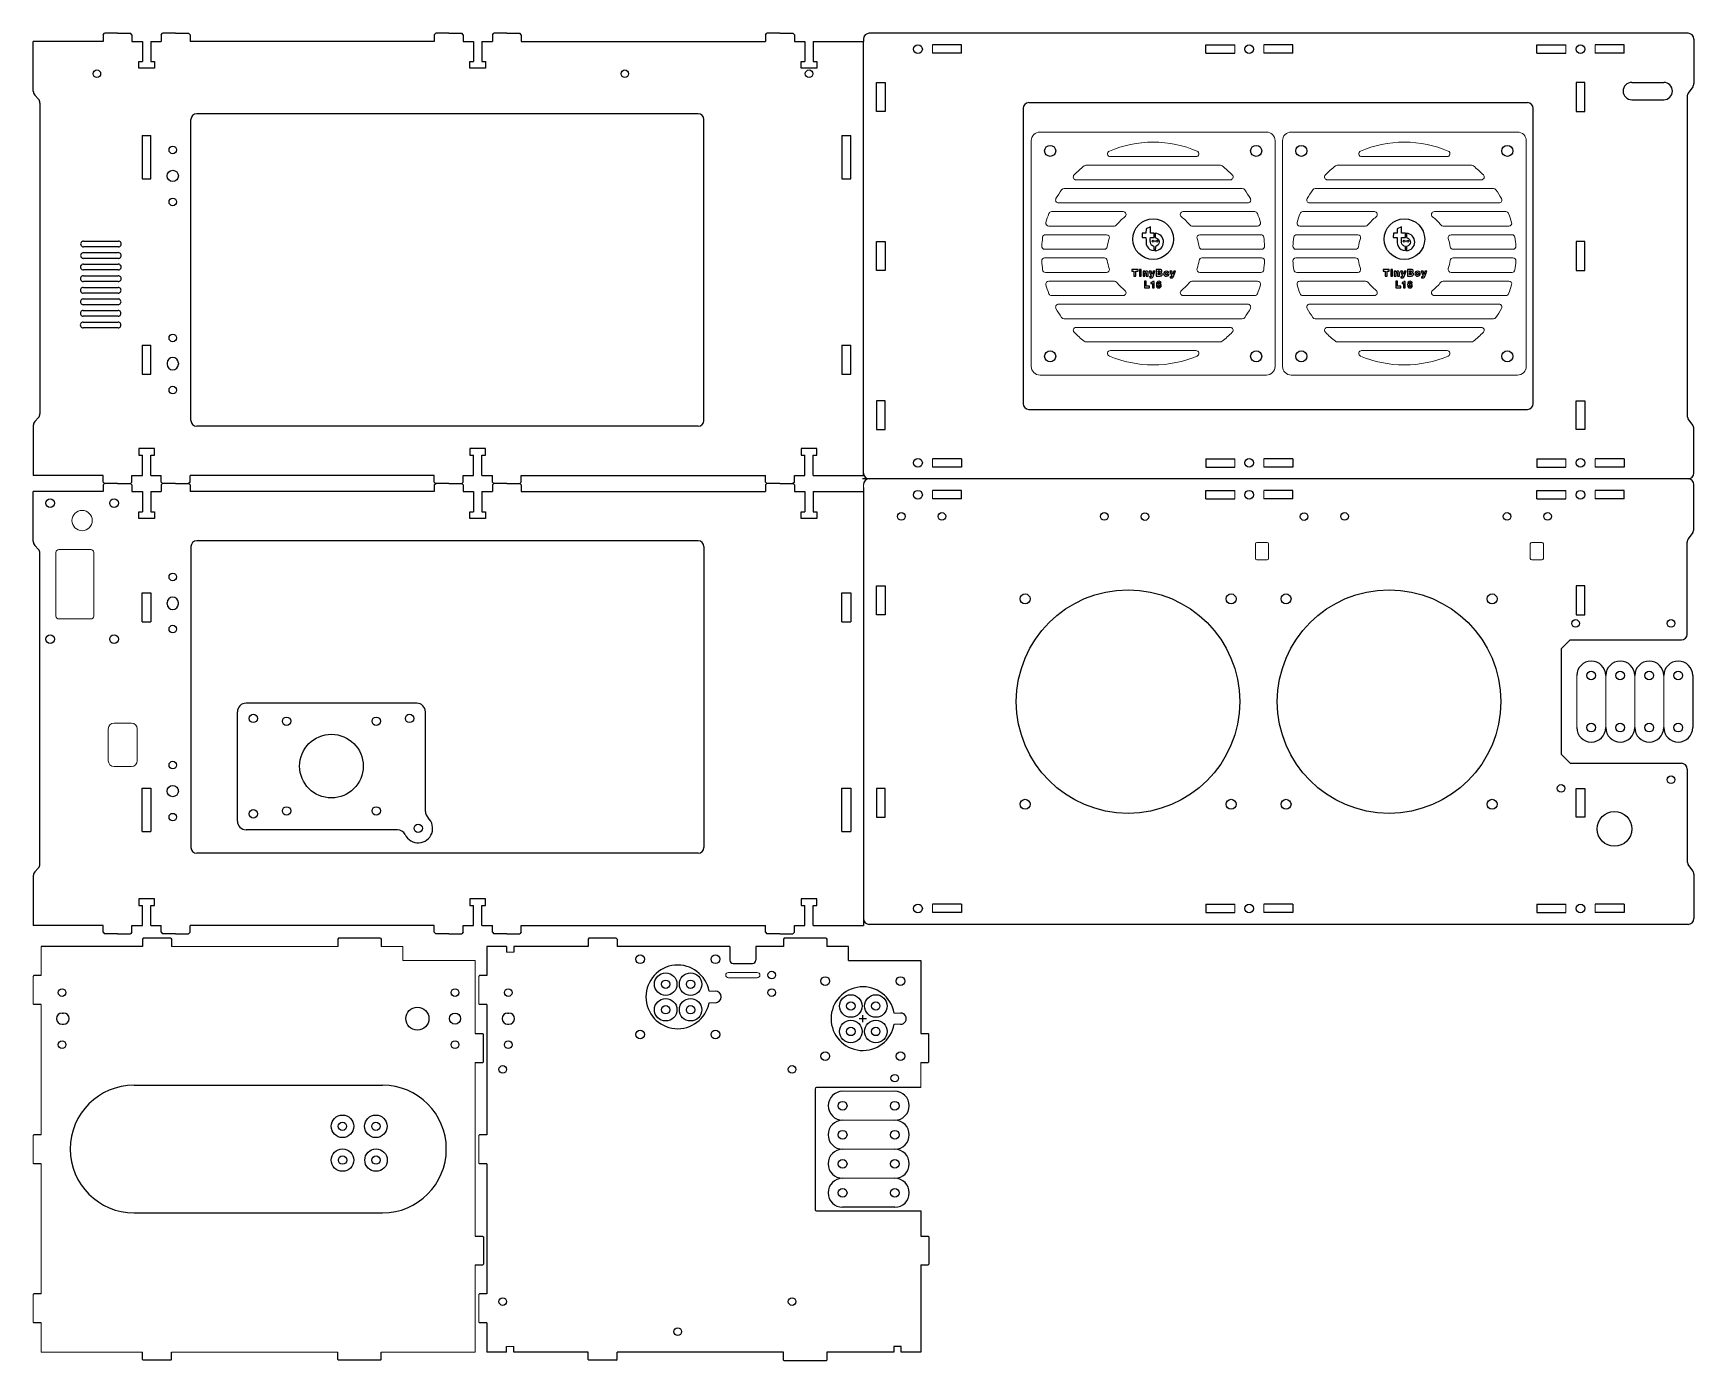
# Model space of a CAD drawing. Extents: x 141 to 715, y -757 to -299.
import ezdxf

# ---------------------------------------------------------------- set-up
doc = ezdxf.new("R2010")
doc.units = 0
doc.header["$MEASUREMENT"] = 0
doc.layers.get('0').update_dxf_attribs({"linetype": 'CONTINUOUS'})
doc.layers.add('DL', color=7, linetype='CONTINUOUS')
doc.layers.add('Layer 1', color=7, linetype='CONTINUOUS')

msp = doc.modelspace()

# ---------------------------------------------------------------- linework, layer by layer
for p, q in [((165.62, -301.35), (141.5, -301.35)), ((165.62, -299.05), (166.12, -298.55)), ((165.62, -299.05), (165.62, -301.35)), ((170.62, -298.55), (166.12, -298.55)), ((170.62, -298.55), (175.12, -298.55)), ((175.62, -299.05), (175.12, -298.55)), ((175.62, -299.05), (175.62, -301.35)), ((179.23, -301.35), (179.23, -308.3)), ((182.09, -301.35), (182.09, -308.3)), ((185.7, -299.05), (186.2, -298.55)), ((185.7, -299.05), (185.7, -301.35)), ((190.7, -298.55), (186.2, -298.55)), ((190.7, -298.55), (195.2, -298.55)), ((195.7, -299.05), (195.2, -298.55)), ((195.7, -299.05), (195.7, -301.35)), ((280.12, -301.35), (195.7, -301.35)), ((280.12, -299.05), (280.62, -298.55)), ((280.12, -299.05), (280.12, -301.35)), ((285.12, -298.55), (280.62, -298.55)), ((285.12, -298.55), (289.62, -298.55)), ((290.12, -299.05), (289.62, -298.55)), ((290.12, -299.05), (290.12, -301.35)), ((293.73, -301.35), (293.73, -308.3)), ((296.59, -301.35), (296.59, -308.3)), ((300.2, -299.05), (300.7, -298.55)), ((300.2, -299.05), (300.2, -301.35)), ((305.2, -298.55), (300.7, -298.55)), ((305.2, -298.55), (309.7, -298.55)), ((310.2, -299.05), (309.7, -298.55)), ((310.2, -299.05), (310.2, -301.35)), ((310.2, -301.35), (394.62, -301.35)), ((394.62, -299.05), (395.12, -298.55)), ((394.62, -299.05), (394.62, -301.35)), ((399.62, -298.55), (395.12, -298.55)), ((399.62, -298.55), (404.12, -298.55)), ((404.62, -299.05), (404.12, -298.55)), ((404.62, -299.05), (404.62, -301.35)), ((408.23, -301.35), (408.23, -308.3)), ((411.09, -301.35), (428.5, -301.35)), ((411.09, -301.35), (411.09, -308.3)), ((428.5, -451.35), (428.5, -301.35)), ((177.95, -308.31), (179.23, -308.3)), ((177.95, -310.65), (177.95, -308.31)), ((182.09, -308.3), (183.37, -308.3)), ((183.37, -308.3), (183.37, -310.65)), ((292.45, -308.31), (293.73, -308.3)), ((292.45, -310.65), (292.45, -308.31)), ((296.59, -308.3), (297.87, -308.3)), ((297.87, -308.3), (297.87, -310.65)), ((406.95, -308.31), (408.23, -308.3)), ((406.95, -310.65), (406.95, -308.31)), ((411.09, -308.3), (412.37, -308.3)), ((412.37, -308.3), (412.37, -310.65)), ((183.37, -310.65), (177.95, -310.65)), ((297.87, -310.65), (292.45, -310.65)), ((412.37, -310.65), (406.95, -310.65)), ((142.02, -319.9), (143.3, -321.3)), ((196, -432.35), (196, -328.35)), ((142.02, -432.77), (143.3, -431.37)), ((371.33, -434.35), (198, -434.35)), ((183.37, -442.05), (177.95, -442.05)), ((177.95, -442.05), (177.95, -444.4)), ((177.95, -444.4), (179.23, -444.4)), ((179.23, -451.35), (179.23, -444.4)), ((182.09, -451.35), (182.09, -444.4)), ((182.09, -444.4), (183.37, -444.4)), ((183.37, -444.4), (183.37, -442.05)), ((297.87, -442.05), (292.45, -442.05)), ((292.45, -442.05), (292.45, -444.4)), ((292.45, -444.4), (293.73, -444.4)), ((293.73, -451.35), (293.73, -444.4)), ((296.59, -451.35), (296.59, -444.4)), ((296.59, -444.4), (297.87, -444.4)), ((297.87, -444.4), (297.87, -442.05)), ((412.37, -442.05), (406.95, -442.05)), ((406.95, -442.05), (406.95, -444.4)), ((406.95, -444.4), (408.23, -444.4)), ((408.23, -451.35), (408.23, -444.4)), ((411.09, -451.35), (411.09, -444.4)), ((411.09, -444.4), (412.37, -444.4)), ((412.37, -444.4), (412.37, -442.05)), ((165.62, -451.35), (141.5, -451.35)), ((165.62, -453.65), (165.62, -451.35)), ((175.62, -453.65), (175.62, -451.35)), ((185.7, -453.65), (185.7, -451.35)), ((280.12, -451.35), (195.7, -451.35)), ((195.7, -453.65), (195.7, -451.35)), ((280.12, -453.65), (280.12, -451.35)), ((290.12, -453.65), (290.12, -451.35)), ((300.2, -453.65), (300.2, -451.35)), ((310.2, -453.65), (310.2, -451.35)), ((310.2, -451.35), (394.62, -451.35)), ((394.62, -453.65), (394.62, -451.35)), ((404.62, -453.65), (404.62, -451.35)), ((411.09, -451.35), (428.5, -451.35)), ((165.62, -456.95), (141.5, -456.95)), ((165.62, -453.65), (166.12, -454.15)), ((165.62, -454.65), (166.12, -454.15)), ((165.62, -454.65), (165.62, -456.95)), ((170.62, -454.15), (166.12, -454.15)), ((170.62, -454.15), (166.12, -454.15)), ((170.62, -454.15), (175.12, -454.15)), ((170.62, -454.15), (175.12, -454.15)), ((175.62, -453.65), (175.12, -454.15)), ((175.62, -454.65), (175.12, -454.15)), ((175.62, -454.65), (175.62, -456.95)), ((179.23, -456.95), (179.23, -463.9)), ((182.09, -456.95), (182.09, -463.9)), ((185.7, -453.65), (186.2, -454.15)), ((185.7, -454.65), (186.2, -454.15)), ((185.7, -454.65), (185.7, -456.95)), ((190.7, -454.15), (186.2, -454.15)), ((190.7, -454.15), (186.2, -454.15)), ((190.7, -454.15), (195.2, -454.15)), ((190.7, -454.15), (195.2, -454.15)), ((195.7, -453.65), (195.2, -454.15)), ((195.7, -454.65), (195.2, -454.15)), ((195.7, -454.65), (195.7, -456.95)), ((280.12, -456.95), (195.7, -456.95)), ((280.12, -453.65), (280.62, -454.15)), ((280.12, -454.65), (280.62, -454.15)), ((280.12, -454.65), (280.12, -456.95)), ((285.12, -454.15), (280.62, -454.15)), ((285.12, -454.15), (280.62, -454.15)), ((285.12, -454.15), (289.62, -454.15)), ((285.12, -454.15), (289.62, -454.15)), ((290.12, -453.65), (289.62, -454.15)), ((290.12, -454.65), (289.62, -454.15)), ((290.12, -454.65), (290.12, -456.95)), ((293.73, -456.95), (293.73, -463.9)), ((296.59, -456.95), (296.59, -463.9)), ((300.2, -453.65), (300.7, -454.15)), ((300.2, -454.65), (300.7, -454.15)), ((300.2, -454.65), (300.2, -456.95)), ((305.2, -454.15), (300.7, -454.15)), ((305.2, -454.15), (300.7, -454.15)), ((305.2, -454.15), (309.7, -454.15)), ((305.2, -454.15), (309.7, -454.15)), ((310.2, -453.65), (309.7, -454.15)), ((310.2, -454.65), (309.7, -454.15)), ((310.2, -454.65), (310.2, -456.95)), ((310.2, -456.95), (394.62, -456.95)), ((394.62, -453.65), (395.12, -454.15)), ((394.62, -454.65), (395.12, -454.15)), ((394.62, -454.65), (394.62, -456.95)), ((399.62, -454.15), (395.12, -454.15)), ((399.62, -454.15), (395.12, -454.15)), ((399.62, -454.15), (404.12, -454.15)), ((399.62, -454.15), (404.12, -454.15)), ((404.62, -453.65), (404.12, -454.15)), ((404.62, -454.65), (404.12, -454.15)), ((404.62, -454.65), (404.62, -456.95)), ((408.23, -456.95), (408.23, -463.9)), ((411.09, -456.95), (428.5, -456.95)), ((411.09, -456.95), (411.09, -463.9)), ((177.95, -463.91), (179.23, -463.9)), ((177.95, -466.25), (177.95, -463.91)), ((182.09, -463.9), (183.37, -463.9)), ((183.37, -463.9), (183.37, -466.25)), ((292.45, -463.91), (293.73, -463.9)), ((292.45, -466.25), (292.45, -463.91)), ((296.59, -463.9), (297.87, -463.9)), ((297.87, -463.9), (297.87, -466.25)), ((406.95, -463.91), (408.23, -463.9)), ((406.95, -466.25), (406.95, -463.91)), ((411.09, -463.9), (412.37, -463.9)), ((412.37, -463.9), (412.37, -466.25)), ((183.37, -466.25), (177.95, -466.25)), ((297.87, -466.25), (292.45, -466.25)), ((412.37, -466.25), (406.95, -466.25)), ((142.02, -475.54), (143.3, -476.94)), ((196, -475.95), (196, -579.95)), ((371.33, -473.95), (198, -473.95)), ((142.02, -588.4), (143.3, -587)), ((183.37, -597.65), (177.95, -597.65)), ((177.95, -597.65), (177.95, -600)), ((177.95, -600), (179.23, -600)), ((179.23, -606.95), (179.23, -600)), ((182.09, -606.95), (182.09, -600)), ((182.09, -600), (183.37, -600)), ((183.37, -600), (183.37, -597.65)), ((297.87, -597.65), (292.45, -597.65)), ((292.45, -597.65), (292.45, -600)), ((292.45, -600), (293.73, -600)), ((293.73, -606.95), (293.73, -600)), ((296.59, -606.95), (296.59, -600)), ((296.59, -600), (297.87, -600)), ((297.87, -600), (297.87, -597.65)), ((412.37, -597.65), (406.95, -597.65)), ((406.95, -597.65), (406.95, -600)), ((406.95, -600), (408.23, -600)), ((408.23, -606.95), (408.23, -600)), ((411.09, -606.95), (411.09, -600)), ((411.09, -600), (412.37, -600)), ((412.37, -600), (412.37, -597.65)), ((165.62, -606.95), (141.5, -606.95)), ((165.62, -609.25), (165.62, -606.95)), ((175.62, -609.25), (175.62, -606.95)), ((185.7, -609.25), (185.7, -606.95)), ((280.12, -606.95), (195.7, -606.95)), ((195.7, -609.25), (195.7, -606.95)), ((280.12, -609.25), (280.12, -606.95)), ((290.12, -609.25), (290.12, -606.95)), ((300.2, -609.25), (300.2, -606.95)), ((310.2, -609.25), (310.2, -606.95)), ((310.2, -606.95), (394.62, -606.95)), ((394.62, -609.25), (394.62, -606.95)), ((404.62, -609.25), (404.62, -606.95)), ((411.09, -606.95), (428.5, -606.95)), ((165.62, -609.25), (166.12, -609.75)), ((170.62, -609.75), (166.12, -609.75)), ((170.62, -609.75), (175.12, -609.75)), ((175.62, -609.25), (175.12, -609.75)), ((185.7, -609.25), (186.2, -609.75)), ((190.7, -609.75), (186.2, -609.75)), ((190.7, -609.75), (195.2, -609.75)), ((195.7, -609.25), (195.2, -609.75)), ((280.12, -609.25), (280.62, -609.75)), ((285.12, -609.75), (280.62, -609.75)), ((285.12, -609.75), (289.62, -609.75)), ((290.12, -609.25), (289.62, -609.75)), ((300.2, -609.25), (300.7, -609.75)), ((305.2, -609.75), (300.7, -609.75)), ((305.2, -609.75), (309.7, -609.75)), ((310.2, -609.25), (309.7, -609.75)), ((394.62, -609.25), (395.12, -609.75)), ((399.62, -609.75), (395.12, -609.75)), ((399.62, -609.75), (404.12, -609.75)), ((404.62, -609.25), (404.12, -609.75))]:
    msp.add_line(p, q)
for centre, radius in [((189.73, -338.85), 1.3), ((189.73, -347.85), 1.95), ((189.73, -356.85), 1.3), ((189.73, -403.85), 1.3), ((189.73, -421.85), 1.3), ((189.73, -486.45), 1.3), ((189.73, -504.45), 1.3), ((189.73, -551.45), 1.3), ((189.73, -560.45), 1.95), ((189.73, -569.45), 1.3)]:
    msp.add_circle(centre, radius)
for centre, radius, start, end in [((189.73, -412.55), 1.95, 0, 180), ((189.73, -412.95), 1.95, 180, 0), ((198, -432.35), 2, 180, 270), ((198, -475.95), 2, 90, 180), ((189.73, -495.35), 1.95, 0, 180), ((189.73, -495.75), 1.95, 180, 0)]:
    msp.add_arc(centre, radius, start, end)
at = {"layer": 'DL'}
for p, q in [((141.5, -318.55), (141.5, -301.35)), ((428.5, -300.52), (428.5, -300.52)), ((713.5, -298.52), (430.5, -298.52)), ((462.38, -302.57), (452.35, -302.57)), ((462.38, -305.47), (462.38, -302.57)), ((546.79, -305.47), (546.79, -302.57)), ((546.79, -302.57), (556.82, -302.57)), ((576.88, -302.57), (566.85, -302.57)), ((576.88, -305.47), (576.88, -302.57)), ((661.29, -305.47), (661.29, -302.57)), ((661.29, -302.57), (671.32, -302.57)), ((691.38, -302.57), (681.35, -302.57)), ((691.38, -305.47), (691.38, -302.57)), ((462.38, -305.47), (452.35, -305.47)), ((546.79, -305.47), (556.82, -305.47)), ((576.88, -305.47), (566.85, -305.47)), ((661.29, -305.47), (671.32, -305.47)), ((691.38, -305.47), (681.35, -305.47)), ((713.19, -320.41), (713.19, -430.63)), ((715.13, -317.04), (713.56, -319.25)), ((143.82, -322.65), (143.82, -430.02)), ((371.33, -326.35), (198, -326.35)), ((373.33, -432.35), (373.33, -328.35)), ((141.5, -434.12), (141.5, -451.35)), ((715.13, -434), (713.56, -431.79)), ((462.38, -445.57), (452.35, -445.57)), ((462.38, -445.57), (462.38, -448.47)), ((546.79, -445.57), (546.79, -448.47)), ((546.79, -445.57), (556.82, -445.57)), ((576.88, -445.57), (566.85, -445.57)), ((576.88, -445.57), (576.88, -448.47)), ((661.29, -445.57), (661.29, -448.47)), ((661.29, -445.57), (671.32, -445.57)), ((691.38, -445.57), (681.35, -445.57)), ((691.38, -445.57), (691.38, -448.47)), ((714.43, -452.52), (428.17, -452.52)), ((462.38, -448.47), (452.35, -448.47)), ((546.79, -448.47), (556.82, -448.47)), ((576.88, -448.47), (566.85, -448.47)), ((661.29, -448.47), (671.32, -448.47)), ((691.38, -448.47), (681.35, -448.47)), ((141.5, -474.19), (141.5, -456.95)), ((462.38, -456.57), (452.35, -456.57)), ((462.38, -459.47), (462.38, -456.57)), ((546.79, -459.47), (546.79, -456.57)), ((546.79, -456.57), (556.82, -456.57)), ((576.88, -456.57), (566.85, -456.57)), ((576.88, -459.47), (576.88, -456.57)), ((661.29, -459.47), (661.29, -456.57)), ((661.29, -456.57), (671.32, -456.57)), ((691.38, -456.57), (681.35, -456.57)), ((691.38, -459.47), (691.38, -456.57)), ((462.38, -459.47), (452.35, -459.47)), ((546.79, -459.47), (556.82, -459.47)), ((576.88, -459.47), (566.85, -459.47)), ((661.29, -459.47), (671.32, -459.47)), ((691.38, -459.47), (681.35, -459.47)), ((373.33, -475.95), (373.33, -579.95)), ((715.13, -471.04), (713.56, -473.24)), ((143.82, -585.65), (143.82, -478.29)), ((669.77, -511.22), (672.77, -508.22)), ((672.77, -508.22), (711.2, -508.22)), ((669.77, -547.82), (669.77, -511.22)), ((212.07, -570.82), (212.07, -533.07)), ((274.07, -530.07), (215.07, -530.07)), ((277.07, -567.51), (277.07, -533.07)), ((669.77, -547.82), (672.77, -550.82)), ((672.77, -550.82), (711.2, -550.82)), ((267.37, -573.82), (215.07, -573.82)), ((371.33, -581.95), (198, -581.95)), ((141.5, -589.75), (141.5, -606.95)), ((715.13, -588), (713.56, -585.8)), ((462.38, -599.57), (452.35, -599.57)), ((462.38, -602.47), (452.35, -602.47)), ((462.38, -599.57), (462.38, -602.47)), ((546.79, -599.57), (546.79, -602.47)), ((546.79, -599.57), (556.82, -599.57)), ((546.79, -602.47), (556.82, -602.47)), ((576.88, -599.57), (566.85, -599.57)), ((576.88, -602.47), (566.85, -602.47)), ((576.88, -599.57), (576.88, -602.47)), ((661.29, -599.57), (661.29, -602.47)), ((661.29, -599.57), (671.32, -599.57)), ((661.29, -602.47), (671.32, -602.47)), ((691.38, -599.57), (681.35, -599.57)), ((691.38, -602.47), (681.35, -602.47)), ((691.38, -599.57), (691.38, -602.47)), ((713.5, -606.52), (430.5, -606.52)), ((179.29, -614.14), (144.29, -614.14)), ((179.54, -611.34), (179.29, -611.59)), ((179.29, -611.59), (179.29, -614.14)), ((189.04, -611.34), (179.54, -611.34)), ((189.04, -611.34), (189.29, -611.59)), ((189.29, -611.59), (189.29, -614.14)), ((247.04, -611.34), (246.79, -611.59)), ((246.79, -611.59), (246.79, -614.14)), ((261.54, -611.34), (247.04, -611.34)), ((261.54, -611.34), (261.79, -611.59)), ((261.79, -611.59), (261.79, -614.14)), ((305.04, -614.14), (298.29, -614.14)), ((298.29, -614.14), (298.29, -624.24)), ((305.04, -614.14), (305.04, -616.09)), ((333.29, -614.14), (307.59, -614.14)), ((307.59, -614.14), (307.59, -616.09)), ((333.54, -611.34), (333.29, -611.59)), ((333.29, -611.59), (333.29, -614.14)), ((343.04, -611.34), (333.54, -611.34)), ((343.04, -611.34), (343.29, -611.59)), ((343.29, -611.59), (343.29, -614.14)), ((382.29, -614.14), (343.29, -614.14)), ((382.29, -614.14), (382.29, -618.84)), ((400.79, -614.14), (391.29, -614.14)), ((391.29, -614.14), (391.29, -618.84)), ((401.04, -611.34), (400.79, -611.59)), ((400.79, -611.59), (400.79, -614.14)), ((415.54, -611.34), (401.04, -611.34)), ((415.54, -611.34), (415.79, -611.59)), ((415.79, -611.59), (415.79, -614.14)), ((423.29, -614.14), (415.79, -614.14)), ((423.29, -619.04), (423.29, -614.14)), ((423.29, -619.04), (448.29, -619.04)), ((448.29, -619.04), (448.29, -644.24)), ((144.29, -624.24), (141.74, -624.24)), ((298.29, -624.24), (295.74, -624.24)), ((383.49, -620.04), (390.09, -620.04)), ((144.29, -634.24), (141.74, -634.24)), ((298.29, -634.24), (295.74, -634.24)), ((298.29, -634.24), (298.29, -679.24)), ((294.29, -644.24), (296.84, -644.24)), ((448.29, -644.24), (450.84, -644.24)), ((294.29, -654.24), (296.84, -654.24)), ((448.29, -654.24), (450.84, -654.24)), ((144.29, -679.24), (141.74, -679.24)), ((298.29, -679.24), (295.74, -679.24)), ((144.29, -689.24), (141.74, -689.24)), ((298.29, -689.24), (295.74, -689.24)), ((298.29, -689.24), (298.29, -734.24)), ((439.31, -704.3), (421.27, -704.3)), ((294.29, -714.24), (296.84, -714.24)), ((448.29, -714.24), (450.84, -714.24)), ((294.29, -724.24), (296.84, -724.24)), ((448.29, -724.24), (450.84, -724.24)), ((144.29, -734.24), (141.74, -734.24)), ((298.29, -734.24), (295.74, -734.24)), ((144.29, -744.24), (141.74, -744.24)), ((298.29, -744.24), (295.74, -744.24)), ((298.29, -744.24), (298.29, -754.34)), ((179.29, -756.89), (179.29, -754.34)), ((179.54, -757.14), (179.29, -756.89)), ((189.04, -757.14), (179.54, -757.14)), ((189.04, -757.14), (189.29, -756.89)), ((189.29, -756.89), (189.29, -754.34)), ((246.79, -756.89), (246.79, -754.34)), ((247.04, -757.14), (246.79, -756.89)), ((261.54, -757.14), (247.04, -757.14)), ((261.54, -757.14), (261.79, -756.89)), ((261.79, -756.89), (261.79, -754.34)), ((305.04, -754.34), (298.29, -754.34)), ((305.04, -754.34), (305.04, -752.38)), ((307.59, -754.34), (307.59, -752.38)), ((333.29, -754.34), (307.59, -754.34)), ((333.29, -756.89), (333.29, -754.34)), ((333.54, -757.14), (333.29, -756.89)), ((343.04, -757.14), (333.54, -757.14)), ((343.04, -757.14), (343.29, -756.89)), ((343.29, -756.89), (343.29, -754.34)), ((400.79, -754.34), (343.29, -754.34))]:
    msp.add_line(p, q, dxfattribs=at)
at = {"layer": 'DL', "linetype": 'ByBlock'}
for p, q in [((175.62, -301.35), (179.23, -301.35)), ((182.09, -301.35), (185.7, -301.35)), ((290.12, -301.35), (293.73, -301.35)), ((296.59, -301.35), (300.2, -301.35)), ((404.62, -301.35), (408.23, -301.35)), ((428.5, -300.52), (428.5, -301.35)), ((428.5, -450.52), (428.5, -301.35)), ((715.5, -300.52), (715.5, -315.88)), ((432.93, -320.52), (432.93, -315.52)), ((432.93, -315.52), (435.93, -315.52)), ((435.93, -315.52), (435.93, -325.52)), ((677.83, -315.52), (674.83, -315.52)), ((674.83, -315.52), (674.83, -325.52)), ((677.83, -320.52), (677.83, -315.52)), ((694.08, -315.52), (705.13, -315.52)), ((432.93, -325.52), (432.93, -320.52)), ((677.83, -325.52), (677.83, -320.52)), ((435.93, -325.52), (432.93, -325.52)), ((483.66, -324.52), (483.66, -426.52)), ((485.66, -322.52), (657.99, -322.52)), ((659.99, -426.52), (659.99, -324.52)), ((674.83, -325.52), (677.83, -325.52)), ((694.08, -321.52), (705.13, -321.52)), ((179.16, -333.85), (179.16, -348.85)), ((179.16, -333.85), (182.16, -333.85)), ((182.16, -348.85), (182.16, -333.85)), ((421.06, -333.85), (421.06, -348.85)), ((421.06, -333.85), (424.06, -333.85)), ((424.06, -348.85), (424.06, -333.85)), ((179.16, -348.85), (182.16, -348.85)), ((421.06, -348.85), (424.06, -348.85)), ((158.89, -370.35), (170.93, -370.35)), ((170.93, -372.35), (158.89, -372.35)), ((432.93, -375.52), (432.93, -370.52)), ((432.93, -370.52), (435.93, -370.52)), ((435.93, -370.52), (435.93, -380.52)), ((677.83, -370.52), (674.83, -370.52)), ((674.83, -370.52), (674.83, -380.52)), ((677.83, -375.52), (677.83, -370.52)), ((158.85, -378.35), (170.89, -378.35)), ((158.87, -374.35), (170.91, -374.35)), ((170.91, -376.35), (158.87, -376.35)), ((432.93, -380.52), (432.93, -375.52)), ((677.83, -380.52), (677.83, -375.52)), ((158.84, -382.35), (170.87, -382.35)), ((170.87, -384.35), (158.84, -384.35)), ((170.89, -380.35), (158.85, -380.35)), ((435.93, -380.52), (432.93, -380.52)), ((674.83, -380.52), (677.83, -380.52)), ((158.82, -386.35), (170.85, -386.35)), ((170.85, -388.35), (158.82, -388.35)), ((158.78, -394.35), (170.82, -394.35)), ((158.8, -390.35), (170.83, -390.35)), ((170.83, -392.35), (158.8, -392.35)), ((158.76, -398.35), (170.8, -398.35)), ((170.8, -400.35), (158.76, -400.35)), ((170.82, -396.35), (158.78, -396.35)), ((179.16, -406.35), (179.16, -416.35)), ((179.16, -406.35), (182.16, -406.35)), ((182.16, -416.35), (182.16, -406.35)), ((421.06, -406.35), (421.06, -416.35)), ((421.06, -406.35), (424.06, -406.35)), ((424.06, -416.35), (424.06, -406.35)), ((187.78, -412.55), (187.78, -412.95)), ((191.68, -412.55), (191.68, -412.95)), ((179.16, -416.35), (182.16, -416.35)), ((421.06, -416.35), (424.06, -416.35)), ((435.93, -425.52), (432.93, -425.52)), ((432.93, -425.52), (432.93, -430.52)), ((435.93, -435.52), (435.93, -425.52)), ((485.66, -428.52), (657.99, -428.52)), ((674.83, -435.52), (674.83, -425.52)), ((674.83, -425.52), (677.83, -425.52)), ((677.83, -425.52), (677.83, -430.52)), ((432.93, -430.52), (432.93, -435.52)), ((432.93, -435.52), (435.93, -435.52)), ((677.83, -435.52), (674.83, -435.52)), ((677.83, -430.52), (677.83, -435.52)), ((715.5, -450.52), (715.5, -435.16)), ((175.62, -451.35), (179.23, -451.35)), ((182.09, -451.35), (185.7, -451.35)), ((290.12, -451.35), (293.73, -451.35)), ((296.59, -451.35), (300.2, -451.35)), ((404.62, -451.35), (408.23, -451.35)), ((175.62, -456.95), (179.23, -456.95)), ((182.09, -456.95), (185.7, -456.95)), ((290.12, -456.95), (293.73, -456.95)), ((296.59, -456.95), (300.2, -456.95)), ((404.62, -456.95), (408.23, -456.95)), ((428.5, -455.52), (428.5, -604.52)), ((428.5, -456.95), (428.5, -606.95)), ((715.5, -469.88), (715.5, -454.52)), ((713.2, -506.22), (713.2, -474.4)), ((179.16, -501.95), (179.16, -491.95)), ((179.16, -491.95), (182.16, -491.95)), ((182.16, -491.95), (182.16, -501.95)), ((421.06, -501.95), (421.06, -491.95)), ((421.06, -491.95), (424.06, -491.95)), ((424.06, -491.95), (424.06, -501.95)), ((432.93, -494.52), (432.93, -489.52)), ((432.93, -489.52), (435.93, -489.52)), ((435.93, -489.52), (435.93, -499.52)), ((677.83, -489.52), (674.83, -489.52)), ((674.83, -489.52), (674.83, -499.52)), ((677.83, -494.52), (677.83, -489.52)), ((187.78, -495.75), (187.78, -495.35)), ((191.68, -495.75), (191.68, -495.35)), ((432.93, -499.52), (432.93, -494.52)), ((677.83, -499.52), (677.83, -494.52)), ((179.16, -501.95), (182.16, -501.95)), ((421.06, -501.95), (424.06, -501.95)), ((435.93, -499.52), (432.93, -499.52)), ((674.83, -499.52), (677.83, -499.52)), ((715.15, -520.52), (715.15, -538.52)), ((713.2, -552.82), (713.2, -584.64)), ((179.16, -574.45), (179.16, -559.45)), ((179.16, -559.45), (182.16, -559.45)), ((182.16, -559.45), (182.16, -574.45)), ((421.06, -574.45), (421.06, -559.45)), ((421.06, -559.45), (424.06, -559.45)), ((424.06, -559.45), (424.06, -574.45)), ((435.93, -559.52), (432.93, -559.52)), ((432.93, -559.52), (432.93, -564.52)), ((435.93, -569.52), (435.93, -559.52)), ((674.83, -569.52), (674.83, -559.52)), ((674.83, -559.52), (677.83, -559.52)), ((677.83, -559.52), (677.83, -564.52)), ((432.93, -564.52), (432.93, -569.52)), ((677.83, -564.52), (677.83, -569.52)), ((432.93, -569.52), (435.93, -569.52)), ((677.83, -569.52), (674.83, -569.52)), ((179.16, -574.45), (182.16, -574.45)), ((421.06, -574.45), (424.06, -574.45)), ((715.5, -589.16), (715.5, -604.52)), ((175.62, -606.95), (179.23, -606.95)), ((182.09, -606.95), (185.7, -606.95)), ((290.12, -606.95), (293.73, -606.95)), ((296.59, -606.95), (300.2, -606.95)), ((404.62, -606.95), (408.23, -606.95)), ((151.44, -637.15), (151.99, -637.15)), ((151.44, -641.05), (151.99, -641.05)), ((305.49, -637.15), (305.89, -637.15)), ((305.49, -641.05), (305.89, -641.05)), ((427.04, -639.1), (429.54, -639.1)), ((428.29, -640.35), (428.29, -637.85)), ((176.35, -662.09), (262.22, -662.09)), ((411.79, -663.42), (411.79, -705.05)), ((448.29, -662.92), (412.29, -662.92)), ((412.29, -705.55), (448.29, -705.55)), ((176.35, -706.23), (262.22, -706.23)), ((448.29, -724.24), (448.29, -754.34)), ((448.29, -754.34), (441.54, -754.34))]:
    msp.add_line(p, q, dxfattribs=at)
for centre, radius in [((447.33, -304.02), 1.5), ((561.83, -304.02), 1.5), ((676.33, -304.02), 1.5), ((447.33, -447.02), 1.5), ((561.83, -447.02), 1.5), ((676.33, -447.02), 1.5), ((447.33, -458.02), 1.5), ((561.83, -458.02), 1.5), ((676.33, -458.02), 1.5), ((147.36, -460.95), 1.5), ((169.42, -460.95), 1.5), ((147.36, -507.95), 1.5), ((169.42, -507.95), 1.5), ((680.05, -520.52), 1.5), ((690.08, -520.52), 1.5), ((700.11, -520.52), 1.5), ((710.14, -520.52), 1.5), ((217.57, -535.32), 1.45), ((229.07, -536.32), 1.45), ((260.07, -536.32), 1.45), ((271.57, -535.32), 1.45), ((680.05, -538.52), 1.5), ((690.08, -538.52), 1.5), ((700.11, -538.52), 1.5), ((710.14, -538.52), 1.5), ((217.57, -568.32), 1.45), ((229.07, -567.32), 1.45), ((260.07, -567.32), 1.45), ((274.57, -573.32), 1.45), ((447.33, -601.02), 1.5), ((561.83, -601.02), 1.5), ((676.33, -601.02), 1.5), ((274.29, -639.1), 3.98), ((287.29, -639.1), 1.95), ((439.29, -659.66), 1.3)]:
    msp.add_circle(centre, radius, dxfattribs=at)
at = {"layer": 'DL'}
for centre, radius in [((163.5, -312.52), 1.3), ((346, -312.52), 1.3), ((409.66, -312.52), 1.3), ((493.02, -339.18), 1.91), ((564.23, -339.18), 1.91), ((579.85, -339.18), 1.91), ((651.06, -339.18), 1.91), ((528.62, -369.68), 7.02), ((615.46, -369.68), 7.02), ((493.02, -410.18), 1.91), ((564.23, -410.18), 1.91), ((579.85, -410.18), 1.91), ((651.06, -410.18), 1.91), ((441.58, -465.52), 1.32), ((455.58, -465.52), 1.32), ((511.75, -465.52), 1.32), ((525.75, -465.56), 1.32), ((580.79, -465.56), 1.32), ((594.79, -465.52), 1.32), ((650.96, -465.52), 1.32), ((664.96, -465.52), 1.32), ((519.94, -529.52), 38.62), ((484.34, -494.02), 1.73), ((555.55, -494.02), 1.73), ((610.16, -529.52), 38.62), ((574.55, -494.02), 1.73), ((645.77, -494.02), 1.73), ((674.63, -502.52), 1.32), ((707.63, -502.52), 1.32), ((244.57, -551.82), 11), ((707.63, -556.52), 1.32), ((669.63, -559.52), 1.32), ((484.34, -565.02), 1.73), ((555.55, -565.02), 1.73), ((574.55, -565.02), 1.73), ((645.77, -565.02), 1.73), ((688.07, -573.52), 6.02), ((351.29, -618.58), 1.5), ((377.29, -618.58), 1.5), ((360.11, -627.21), 3.89), ((368.73, -627.21), 3.89), ((396.79, -624.06), 1.32), ((415.29, -626.1), 1.5), ((441.29, -626.1), 1.5), ((151.49, -630.1), 1.32), ((287.29, -630.1), 1.32), ((305.69, -630.1), 1.32), ((360.11, -627.21), 1.45), ((368.73, -627.21), 1.45), ((396.79, -630.07), 1.32), ((424.11, -634.73), 3.89), ((432.73, -634.73), 3.89), ((360.11, -636.01), 3.89), ((360.11, -636.01), 1.45), ((368.73, -636.01), 3.89), ((368.73, -636.01), 1.45), ((424.11, -634.73), 1.45), ((432.73, -634.73), 1.45), ((424.11, -643.53), 3.89), ((424.11, -643.53), 1.45), ((432.73, -643.53), 3.89), ((432.73, -643.53), 1.45), ((151.49, -648.1), 1.32), ((287.29, -648.1), 1.32), ((305.69, -648.1), 1.32), ((351.29, -644.58), 1.5), ((377.29, -644.58), 1.5), ((415.29, -652.1), 1.5), ((441.29, -652.1), 1.5), ((303.79, -656.65), 1.32), ((403.79, -656.65), 1.32), ((421.29, -669.19), 1.5), ((439.27, -669.19), 1.5), ((248.38, -676.31), 3.89), ((248.38, -676.31), 1.45), ((259.95, -676.31), 3.89), ((259.95, -676.31), 1.45), ((421.29, -679.22), 1.5), ((439.29, -679.22), 1.5), ((248.42, -687.97), 3.89), ((248.42, -687.97), 1.45), ((259.99, -687.97), 3.89), ((259.99, -687.97), 1.45), ((421.29, -689.25), 1.5), ((439.29, -689.25), 1.5), ((421.29, -699.28), 1.5), ((439.29, -699.28), 1.5), ((303.79, -736.9), 1.32), ((403.79, -736.9), 1.32), ((364.29, -747.28), 1.32)]:
    msp.add_circle(centre, radius, dxfattribs=at)
for centre, radius, start, end in [((430.5, -300.52), 2, 90, 180), ((713.5, -300.52), 2, 0, 90), ((143.5, -318.55), 2, 180, 222.43896), ((141.82, -322.65), 2, 0, 42.43896), ((715.19, -320.41), 2, 144.65536, 180), ((713.5, -315.88), 2, 324.65536, 0), ((198, -328.35), 2, 90, 180), ((371.33, -328.35), 2, 0, 90), ((141.82, -430.02), 2, 317.56104, 0), ((143.5, -434.12), 2, 137.56104, 180), ((371.33, -432.35), 2, 270, 360), ((715.19, -430.63), 2, 180, 215.34464), ((713.5, -435.16), 2, 0, 35.34464), ((430.5, -450.52), 2, 180, 270), ((430.5, -454.52), 2, 90, 180), ((713.5, -450.52), 2, 270, 0), ((713.5, -454.52), 2, 0, 90), ((713.5, -469.88), 2, 324.65536, 0), ((143.5, -474.19), 2, 180, 222.43896), ((371.33, -475.95), 2, 0, 90), ((141.82, -478.29), 2, 0, 42.43896), ((215.07, -533.07), 3, 90, 180), ((274.07, -533.07), 3, 0, 90), ((280.07, -567.51), 3, 180, 226.56786), ((215.07, -570.82), 3, 180, 270), ((267.37, -576.82), 3, 25.94507, 90), ((274.57, -573.32), 5, 205.94507, 46.56786), ((198, -579.95), 2, 180, 270), ((371.33, -579.95), 2, 270, 0), ((143.5, -589.75), 2, 137.56104, 180), ((141.82, -585.65), 2, 317.56104, 0), ((713.5, -589.16), 2, 0, 35.34464), ((430.5, -604.52), 2, 180, 270), ((713.5, -604.52), 2, 270, 0), ((383.49, -618.84), 1.2, 180, 270), ((390.09, -618.84), 1.2, 270, 0), ((364.29, -631.58), 11, 10.50548, 349.49442), ((377.29, -631.58), 2, 270, 90), ((176.35, -684.16), 22.07, 90, 270), ((262.22, -684.16), 22.07, 270, 90), ((421.31, -669.19), 5.02, 90.24478, 269.75522), ((439.27, -669.19), 5.02, 270.24478, 89.75522), ((421.29, -679.22), 5.02, 90.24478, 269.75522), ((439.29, -679.22), 5.02, 270.24478, 89.75522), ((421.29, -689.25), 5.02, 90.24478, 269.75522), ((439.29, -689.25), 5.02, 270.24478, 89.75522), ((421.29, -699.28), 5.02, 90.24478, 269.75522), ((439.29, -699.28), 5.02, 270.24478, 89.75522)]:
    msp.add_arc(centre, radius, start, end, dxfattribs=at)
at = {"layer": 'DL', "linetype": 'ByBlock'}
for centre, radius, start, end in [((694.08, -318.52), 3, 90.00191, 269.99809), ((705.13, -318.52), 3, 270.00191, 89.99809), ((485.66, -324.52), 2, 90, 180), ((657.99, -324.52), 2, 0, 90), ((158.89, -371.35), 1, 89.82837, 270.17163), ((170.93, -371.35), 1, 269.82837, 90.17163), ((158.85, -379.35), 1, 89.82837, 270.17163), ((158.87, -375.35), 1, 89.82837, 270.17163), ((170.89, -379.35), 1, 269.82837, 90.17163), ((170.91, -375.35), 1, 269.82837, 90.17163), ((158.83, -383.35), 1, 89.82837, 270.17163), ((170.87, -383.35), 1, 269.82837, 90.17163), ((158.81, -387.35), 1, 89.82837, 270.17163), ((170.86, -387.35), 1, 269.82837, 90.17163), ((158.78, -395.35), 1, 89.82837, 270.17163), ((158.79, -391.35), 1, 89.82837, 270.17163), ((170.82, -395.35), 1, 269.82837, 90.17163), ((170.84, -391.35), 1, 269.82837, 90.17163), ((158.76, -399.35), 1, 89.82837, 270.17163), ((170.8, -399.35), 1, 269.82837, 90.17163), ((485.66, -426.52), 2, 180, 270), ((657.99, -426.52), 2, 270, 0), ((715.2, -474.4), 2, 144.65536, 180), ((711.2, -506.22), 2, 270, 0), ((680.05, -520.55), 5.02, 0.32856, 179.67144), ((690.08, -520.55), 5.02, 0.32856, 179.67144), ((700.11, -520.55), 5.02, 0.32856, 179.67144), ((710.14, -520.55), 5.02, 0.32856, 179.67144), ((680.05, -538.49), 5.02, 180.32856, 359.67144), ((690.08, -538.49), 5.02, 180.32856, 359.67144), ((700.11, -538.49), 5.02, 180.32856, 359.67144), ((710.14, -538.49), 5.02, 180.32856, 359.67144), ((711.2, -552.82), 2, 0, 90), ((715.2, -584.64), 2, 180, 215.34464), ((428.29, -639.1), 11, 10.21094, 349.78906), ((151.44, -639.1), 1.95, 90, 270), ((151.99, -639.1), 1.95, 270, 90), ((305.49, -639.1), 1.95, 90, 270), ((305.89, -639.1), 1.95, 270, 90), ((441.34, -639.1), 1.95, 269.98117, 90.01883), ((412.29, -663.42), 0.5, 90, 180), ((412.29, -705.05), 0.5, 180, 270)]:
    msp.add_arc(centre, radius, start, end, dxfattribs=at)
at = {"layer": 'Layer 1'}
for centre in [(528.58, -370.42), (529.86, -370.43), (615.41, -370.42), (616.69, -370.43)]:
    msp.add_ellipse(centre, major_axis=(0.331, 0), ratio=0.996982, dxfattribs=at)
at = {"layer": 'Layer 1', "lineweight": 9}
for points in [[(452.35, -305.47), (452.35, -305.47), (452.35, -302.57), (452.35, -302.57)], [(556.82, -305.47), (556.82, -305.47), (556.82, -302.57), (556.82, -302.57)], [(566.85, -305.47), (566.85, -305.47), (566.85, -302.57), (566.85, -302.57)], [(671.32, -305.47), (671.32, -305.47), (671.32, -302.57), (671.32, -302.57)], [(681.35, -305.47), (681.35, -305.47), (681.35, -302.57), (681.35, -302.57)], [(691.08, -318.52), (691.08, -318.52), (691.08, -318.52), (691.08, -318.52)], [(708.13, -318.52), (708.13, -318.52), (708.13, -318.52), (708.13, -318.52)], [(489.51, -332.68), (489.51, -332.68), (567.74, -332.68), (567.74, -332.68)], [(576.34, -332.68), (576.34, -332.68), (654.57, -332.68), (654.57, -332.68)], [(513.47, -339.26), (518.12, -337.28), (523.24, -336.18), (528.62, -336.18)], [(528.62, -336.18), (534, -336.18), (539.13, -337.28), (543.78, -339.26)], [(600.3, -339.26), (604.95, -337.28), (610.07, -336.18), (615.46, -336.18)], [(615.46, -336.18), (620.84, -336.18), (625.96, -337.28), (630.61, -339.26)], [(501.3, -347.47), (502.4, -346.38), (503.56, -345.35), (504.78, -344.39)], [(512.88, -340.38), (512.78, -339.91), (513.02, -339.45), (513.47, -339.26)], [(544.37, -340.38), (544.27, -340.85), (543.87, -341.18), (543.39, -341.18)], [(543.78, -339.26), (544.22, -339.45), (544.47, -339.91), (544.37, -340.38)], [(552.46, -344.39), (553.69, -345.35), (554.85, -346.38), (555.94, -347.47)], [(588.14, -347.47), (589.23, -346.38), (590.39, -345.35), (591.62, -344.39)], [(599.71, -340.38), (599.61, -339.91), (599.86, -339.45), (600.3, -339.26)], [(631.2, -340.38), (631.1, -340.85), (630.7, -341.18), (630.22, -341.18)], [(630.61, -339.26), (631.06, -339.45), (631.3, -339.91), (631.2, -340.38)], [(639.3, -344.39), (640.52, -345.35), (641.68, -346.38), (642.77, -347.47)], [(501.09, -348.56), (500.93, -348.18), (501.01, -347.76), (501.3, -347.47)], [(555.94, -347.47), (556.24, -347.76), (556.32, -348.18), (556.16, -348.56)], [(587.92, -348.56), (587.76, -348.18), (587.84, -347.76), (588.14, -347.47)], [(642.77, -347.47), (643.07, -347.76), (643.15, -348.18), (642.99, -348.56)], [(495.03, -355.69), (495.63, -354.63), (496.29, -353.6), (496.98, -352.6)], [(560.26, -352.6), (560.96, -353.6), (561.62, -354.63), (562.22, -355.69)], [(562.22, -355.69), (562.4, -356), (562.4, -356.37), (562.22, -356.68)], [(581.86, -355.69), (582.46, -354.63), (583.12, -353.6), (583.82, -352.6)], [(647.1, -352.6), (647.79, -353.6), (648.45, -354.63), (649.05, -355.69)], [(649.05, -355.69), (649.23, -356), (649.23, -356.37), (649.05, -356.68)], [(491.54, -363.9), (491.85, -362.85), (492.2, -361.83), (492.59, -360.82)], [(519.21, -360.86), (519.35, -361.27), (519.22, -361.71), (518.87, -361.97)], [(538.38, -361.97), (538.03, -361.71), (537.9, -361.27), (538.04, -360.86)], [(564.66, -360.82), (565.05, -361.83), (565.4, -362.85), (565.7, -363.9)], [(578.37, -363.9), (578.68, -362.85), (579.03, -361.83), (579.42, -360.82)], [(606.04, -360.86), (606.18, -361.27), (606.05, -361.71), (605.7, -361.97)], [(625.21, -361.97), (624.86, -361.71), (624.73, -361.27), (624.87, -360.86)], [(651.49, -360.82), (651.88, -361.83), (652.23, -362.85), (652.54, -363.9)], [(491.7, -364.78), (491.51, -364.52), (491.45, -364.21), (491.54, -363.9)], [(492.51, -365.18), (492.18, -365.18), (491.9, -365.04), (491.7, -364.78)], [(515.21, -365.18), (515.21, -365.18), (492.51, -365.18), (492.51, -365.18)], [(516, -364.8), (515.81, -365.05), (515.53, -365.18), (515.21, -365.18)], [(518.87, -361.97), (517.8, -362.79), (516.84, -363.74), (516, -364.8)], [(541.25, -364.8), (540.41, -363.74), (539.45, -362.79), (538.38, -361.97)], [(542.03, -365.18), (541.72, -365.18), (541.44, -365.05), (541.25, -364.8)], [(564.74, -365.18), (564.74, -365.18), (542.03, -365.18), (542.03, -365.18)], [(565.54, -364.78), (565.35, -365.04), (565.07, -365.18), (564.74, -365.18)], [(565.7, -363.9), (565.8, -364.21), (565.74, -364.52), (565.54, -364.78)], [(578.54, -364.78), (578.34, -364.52), (578.28, -364.21), (578.37, -363.9)], [(579.34, -365.18), (579.01, -365.18), (578.73, -365.04), (578.54, -364.78)], [(602.05, -365.18), (602.05, -365.18), (579.34, -365.18), (579.34, -365.18)], [(602.83, -364.8), (602.64, -365.05), (602.36, -365.18), (602.05, -365.18)], [(605.7, -361.97), (604.63, -362.79), (603.67, -363.74), (602.83, -364.8)], [(628.08, -364.8), (627.24, -363.74), (626.28, -362.79), (625.21, -361.97)], [(628.87, -365.18), (628.55, -365.18), (628.27, -365.05), (628.08, -364.8)], [(651.57, -365.18), (651.57, -365.18), (628.87, -365.18), (628.87, -365.18)], [(652.38, -364.78), (652.18, -365.04), (651.9, -365.18), (651.57, -365.18)], [(652.54, -363.9), (652.63, -364.21), (652.57, -364.52), (652.38, -364.78)], [(490.1, -372.11), (490.16, -371.08), (490.27, -370.05), (490.42, -369.03)], [(512.75, -372.33), (512.68, -372.82), (512.26, -373.18), (511.76, -373.18)], [(513.44, -369.5), (513.12, -370.41), (512.89, -371.35), (512.75, -372.33)], [(513.3, -368.6), (513.5, -368.87), (513.54, -369.19), (513.44, -369.5)], [(543.81, -369.5), (543.7, -369.19), (543.75, -368.87), (543.95, -368.6)], [(544.5, -372.33), (544.36, -371.35), (544.12, -370.41), (543.81, -369.5)], [(545.49, -373.18), (544.99, -373.18), (544.57, -372.82), (544.5, -372.33)], [(566.83, -369.03), (566.98, -370.05), (567.08, -371.08), (567.15, -372.11)], [(576.93, -372.11), (576.99, -371.08), (577.1, -370.05), (577.25, -369.03)], [(599.58, -372.33), (599.51, -372.82), (599.09, -373.18), (598.59, -373.18)], [(600.27, -369.5), (599.96, -370.41), (599.72, -371.35), (599.58, -372.33)], [(600.13, -368.6), (600.33, -368.87), (600.37, -369.19), (600.27, -369.5)], [(630.64, -369.5), (630.54, -369.19), (630.58, -368.87), (630.78, -368.6)], [(631.33, -372.33), (631.19, -371.35), (630.96, -370.41), (630.64, -369.5)], [(632.32, -373.18), (631.82, -373.18), (631.4, -372.82), (631.33, -372.33)], [(653.66, -369.03), (653.81, -370.05), (653.92, -371.08), (653.98, -372.11)], [(490.1, -377.24), (490.08, -376.96), (490.17, -376.71), (490.36, -376.5)], [(490.42, -380.32), (490.27, -379.31), (490.16, -378.28), (490.1, -377.24)], [(511.76, -373.18), (511.76, -373.18), (491.1, -373.18), (491.1, -373.18)], [(512.75, -377.03), (512.89, -378.01), (513.12, -378.95), (513.44, -379.86)], [(543.81, -379.86), (544.12, -378.95), (544.36, -378.01), (544.5, -377.03)], [(566.15, -373.18), (566.15, -373.18), (545.49, -373.18), (545.49, -373.18)], [(567.15, -377.24), (567.08, -378.28), (566.97, -379.31), (566.83, -380.32)], [(566.88, -376.5), (567.08, -376.71), (567.17, -376.96), (567.15, -377.24)], [(576.93, -377.24), (576.91, -376.96), (577, -376.71), (577.2, -376.5)], [(577.25, -380.32), (577.1, -379.31), (576.99, -378.28), (576.93, -377.24)], [(598.59, -373.18), (598.59, -373.18), (577.93, -373.18), (577.93, -373.18)], [(599.58, -377.03), (599.72, -378.01), (599.96, -378.95), (600.27, -379.86)], [(630.64, -379.86), (630.96, -378.95), (631.19, -378.01), (631.33, -377.03)], [(652.98, -373.18), (652.98, -373.18), (632.32, -373.18), (632.32, -373.18)], [(653.98, -377.24), (653.92, -378.28), (653.81, -379.31), (653.66, -380.32)], [(653.72, -376.5), (653.91, -376.71), (654, -376.96), (653.98, -377.24)], [(491.42, -381.18), (490.91, -381.18), (490.5, -380.82), (490.42, -380.32)], [(512.49, -381.18), (512.49, -381.18), (491.42, -381.18), (491.42, -381.18)], [(513.3, -380.76), (513.11, -381.03), (512.82, -381.18), (512.49, -381.18)], [(513.44, -379.86), (513.54, -380.17), (513.5, -380.49), (513.3, -380.76)], [(516, -384.56), (516.84, -385.62), (517.8, -386.57), (518.87, -387.39)], [(538.38, -387.39), (539.45, -386.57), (540.41, -385.62), (541.25, -384.56)], [(543.95, -380.76), (543.75, -380.49), (543.7, -380.17), (543.81, -379.86)], [(544.76, -381.18), (544.43, -381.18), (544.14, -381.03), (543.95, -380.76)], [(565.83, -381.18), (565.83, -381.18), (544.76, -381.18), (544.76, -381.18)], [(566.83, -380.32), (566.75, -380.82), (566.33, -381.18), (565.83, -381.18)], [(578.25, -381.18), (577.75, -381.18), (577.33, -380.82), (577.25, -380.32)], [(599.32, -381.18), (599.32, -381.18), (578.25, -381.18), (578.25, -381.18)], [(600.13, -380.76), (599.94, -381.03), (599.65, -381.18), (599.32, -381.18)], [(600.27, -379.86), (600.37, -380.17), (600.33, -380.49), (600.13, -380.76)], [(602.83, -384.56), (603.67, -385.62), (604.63, -386.57), (605.7, -387.39)], [(625.21, -387.39), (626.28, -386.57), (627.24, -385.62), (628.08, -384.56)], [(630.78, -380.76), (630.58, -380.49), (630.54, -380.17), (630.64, -379.86)], [(631.59, -381.18), (631.26, -381.18), (630.97, -381.03), (630.78, -380.76)], [(652.66, -381.18), (652.66, -381.18), (631.59, -381.18), (631.59, -381.18)], [(653.66, -380.32), (653.58, -380.82), (653.17, -381.18), (652.66, -381.18)], [(492.59, -388.54), (492.2, -387.53), (491.85, -386.5), (491.54, -385.46)], [(493.52, -389.18), (493.1, -389.18), (492.74, -388.93), (492.59, -388.54)], [(518.26, -389.18), (518.26, -389.18), (493.52, -389.18), (493.52, -389.18)], [(563.72, -389.18), (563.72, -389.18), (538.99, -389.18), (538.99, -389.18)], [(564.66, -388.54), (564.51, -388.93), (564.15, -389.18), (563.72, -389.18)], [(565.7, -385.46), (565.4, -386.51), (565.05, -387.53), (564.66, -388.54)], [(579.42, -388.54), (579.03, -387.53), (578.68, -386.5), (578.37, -385.46)], [(580.36, -389.18), (579.93, -389.18), (579.57, -388.93), (579.42, -388.54)], [(605.09, -389.18), (605.09, -389.18), (580.36, -389.18), (580.36, -389.18)], [(650.55, -389.18), (650.55, -389.18), (625.82, -389.18), (625.82, -389.18)], [(651.49, -388.54), (651.34, -388.93), (650.98, -389.18), (650.55, -389.18)], [(652.54, -385.46), (652.23, -386.51), (651.88, -387.53), (651.49, -388.54)], [(495.03, -393.67), (494.85, -393.36), (494.85, -392.99), (495.03, -392.68)], [(496.98, -396.75), (496.29, -395.76), (495.63, -394.73), (495.03, -393.67)], [(562.22, -393.67), (561.62, -394.73), (560.96, -395.76), (560.26, -396.75)], [(562.22, -392.68), (562.4, -392.99), (562.4, -393.36), (562.22, -393.67)], [(581.86, -393.67), (581.68, -393.36), (581.68, -392.99), (581.86, -392.68)], [(583.82, -396.75), (583.12, -395.76), (582.46, -394.73), (581.86, -393.67)], [(649.05, -393.67), (648.45, -394.73), (647.79, -395.76), (647.1, -396.75)], [(649.05, -392.68), (649.23, -392.99), (649.23, -393.36), (649.05, -393.67)], [(501.31, -401.89), (501.01, -401.59), (500.93, -401.18), (501.09, -400.8)], [(556.16, -400.8), (556.32, -401.18), (556.24, -401.59), (555.94, -401.89)], [(588.14, -401.89), (587.84, -401.59), (587.76, -401.18), (587.92, -400.8)], [(642.99, -400.8), (643.15, -401.18), (643.07, -401.59), (642.77, -401.89)], [(504.78, -404.97), (503.56, -404.01), (502.4, -402.98), (501.31, -401.89)], [(552.46, -404.97), (552.28, -405.11), (552.08, -405.18), (551.84, -405.18)], [(555.94, -401.89), (554.85, -402.98), (553.69, -404.01), (552.46, -404.97)], [(591.62, -404.97), (590.39, -404.01), (589.23, -402.98), (588.14, -401.89)], [(639.3, -404.97), (639.11, -405.11), (638.91, -405.18), (638.68, -405.18)], [(642.77, -401.89), (641.68, -402.98), (640.52, -404.01), (639.3, -404.97)], [(513.47, -410.1), (513.02, -409.91), (512.78, -409.45), (512.88, -408.98)], [(512.88, -408.98), (512.98, -408.51), (513.38, -408.18), (513.86, -408.18)], [(513.86, -408.18), (513.86, -408.18), (543.39, -408.18), (543.39, -408.18)], [(543.39, -408.18), (543.87, -408.18), (544.27, -408.51), (544.37, -408.98)], [(544.37, -408.98), (544.47, -409.45), (544.22, -409.91), (543.78, -410.1)], [(600.3, -410.1), (599.86, -409.91), (599.61, -409.45), (599.71, -408.98)], [(599.71, -408.98), (599.81, -408.51), (600.21, -408.18), (600.69, -408.18)], [(600.69, -408.18), (600.69, -408.18), (630.22, -408.18), (630.22, -408.18)], [(630.22, -408.18), (630.7, -408.18), (631.1, -408.51), (631.2, -408.98)], [(631.2, -408.98), (631.3, -409.45), (631.05, -409.91), (630.61, -410.1)], [(452.35, -445.57), (452.35, -445.57), (452.35, -448.47), (452.35, -448.47)], [(556.82, -445.57), (556.82, -445.57), (556.82, -448.47), (556.82, -448.47)], [(566.85, -445.57), (566.85, -445.57), (566.85, -448.47), (566.85, -448.47)], [(671.32, -445.57), (671.32, -445.57), (671.32, -448.47), (671.32, -448.47)], [(681.35, -445.57), (681.35, -445.57), (681.35, -448.47), (681.35, -448.47)], [(428.5, -455.52), (428.5, -455.52), (428.5, -454.52), (428.5, -454.52)], [(428.5, -455.52), (428.5, -455.52), (428.5, -455.52), (428.5, -455.52)], [(428.5, -457.02), (428.5, -457.02), (428.5, -457.02), (428.5, -457.02)], [(452.35, -459.47), (452.35, -459.47), (452.35, -456.57), (452.35, -456.57)], [(556.82, -459.47), (556.82, -459.47), (556.82, -456.57), (556.82, -456.57)], [(566.85, -459.47), (566.85, -459.47), (566.85, -456.57), (566.85, -456.57)], [(671.32, -459.47), (671.32, -459.47), (671.32, -456.57), (671.32, -456.57)], [(681.35, -459.47), (681.35, -459.47), (681.35, -456.57), (681.35, -456.57)], [(563.98, -475.02), (563.98, -474.74), (564.21, -474.52), (564.48, -474.52)], [(563.98, -480.02), (563.98, -480.02), (563.98, -475.02), (563.98, -475.02)], [(564.48, -474.52), (564.48, -474.52), (567.99, -474.52), (567.99, -474.52)], [(567.99, -474.52), (568.27, -474.52), (568.5, -474.74), (568.5, -475.02)], [(568.5, -475.02), (568.5, -475.02), (568.5, -480.02), (568.5, -480.02)], [(658.98, -475.02), (658.98, -474.74), (659.21, -474.52), (659.48, -474.52)], [(658.98, -480.02), (658.98, -480.02), (658.98, -475.02), (658.98, -475.02)], [(659.48, -474.52), (659.48, -474.52), (662.99, -474.52), (662.99, -474.52)], [(662.99, -474.52), (663.27, -474.52), (663.5, -474.74), (663.5, -475.02)], [(663.5, -475.02), (663.5, -475.02), (663.5, -480.02), (663.5, -480.02)], [(149.36, -477.96), (149.36, -477.4), (149.81, -476.95), (150.37, -476.95)], [(149.36, -499.95), (149.36, -499.95), (149.36, -477.96), (149.36, -477.96)], [(150.37, -476.95), (150.37, -476.95), (161.4, -476.95), (161.4, -476.95)], [(161.4, -476.95), (161.95, -476.95), (162.4, -477.4), (162.4, -477.96)], [(162.4, -477.96), (162.4, -477.96), (162.4, -499.95), (162.4, -499.95)], [(564.48, -480.52), (564.21, -480.52), (563.98, -480.3), (563.98, -480.02)], [(567.99, -480.52), (567.99, -480.52), (564.48, -480.52), (564.48, -480.52)], [(568.5, -480.02), (568.5, -480.3), (568.27, -480.52), (567.99, -480.52)], [(659.48, -480.52), (659.21, -480.52), (658.98, -480.3), (658.98, -480.02)], [(662.99, -480.52), (662.99, -480.52), (659.48, -480.52), (659.48, -480.52)], [(663.5, -480.02), (663.5, -480.3), (663.27, -480.52), (662.99, -480.52)], [(150.37, -500.95), (149.81, -500.95), (149.36, -500.5), (149.36, -499.95)], [(161.4, -500.95), (161.4, -500.95), (150.37, -500.95), (150.37, -500.95)], [(162.4, -499.95), (162.4, -500.5), (161.95, -500.95), (161.4, -500.95)], [(675.03, -538.52), (675.03, -538.52), (675.03, -520.52), (675.03, -520.52)], [(685.06, -539.52), (685.06, -539.52), (685.06, -519.52), (685.06, -519.52)], [(695.09, -539.52), (695.09, -539.52), (695.09, -519.52), (695.09, -519.52)], [(705.12, -539.52), (705.12, -539.52), (705.12, -519.52), (705.12, -519.52)], [(212.07, -570.82), (212.07, -570.82), (212.07, -533.07), (212.07, -533.07)], [(167.42, -538.95), (167.42, -537.85), (168.32, -536.95), (169.42, -536.95)], [(167.42, -549.95), (167.42, -549.95), (167.42, -538.95), (167.42, -538.95)], [(169.42, -536.95), (169.42, -536.95), (175.44, -536.95), (175.44, -536.95)], [(175.44, -536.95), (176.54, -536.95), (177.45, -537.85), (177.45, -538.95)], [(177.45, -538.95), (177.45, -538.95), (177.45, -549.95), (177.45, -549.95)], [(169.42, -551.95), (168.32, -551.95), (167.42, -551.05), (167.42, -549.95)], [(177.45, -549.95), (177.45, -551.05), (176.54, -551.95), (175.44, -551.95)], [(175.44, -551.95), (175.44, -551.95), (169.42, -551.95), (169.42, -551.95)], [(452.35, -599.57), (452.35, -599.57), (452.35, -602.47), (452.35, -602.47)], [(556.82, -599.57), (556.82, -599.57), (556.82, -602.47), (556.82, -602.47)], [(566.85, -599.57), (566.85, -599.57), (566.85, -602.47), (566.85, -602.47)], [(671.32, -599.57), (671.32, -599.57), (671.32, -602.47), (671.32, -602.47)], [(681.35, -599.57), (681.35, -599.57), (681.35, -602.47), (681.35, -602.47)], [(144.29, -614.14), (144.29, -614.14), (144.29, -624.24), (144.29, -624.24)], [(246.79, -614.14), (246.79, -614.14), (189.29, -614.14), (189.29, -614.14)], [(269.29, -614.14), (269.29, -614.14), (261.79, -614.14), (261.79, -614.14)], [(269.29, -619.04), (269.29, -619.04), (269.29, -614.14), (269.29, -614.14)], [(294.29, -619.04), (294.29, -619.04), (269.29, -619.04), (269.29, -619.04)], [(294.29, -644.24), (294.29, -644.24), (294.29, -619.04), (294.29, -619.04)], [(305.04, -616.09), (305.04, -616.09), (307.59, -616.09), (307.59, -616.09)], [(141.49, -624.49), (141.49, -624.49), (141.74, -624.24), (141.74, -624.24)], [(141.49, -633.99), (141.49, -633.99), (141.49, -624.49), (141.49, -624.49)], [(295.49, -624.49), (295.49, -624.49), (295.74, -624.24), (295.74, -624.24)], [(295.49, -633.99), (295.49, -633.99), (295.49, -624.49), (295.49, -624.49)], [(381.8, -623.15), (381.8, -623.15), (381.79, -623.15), (381.79, -623.15)], [(381.79, -624.96), (381.79, -624.96), (391.78, -624.96), (391.78, -624.96)], [(391.79, -623.15), (391.79, -623.15), (381.8, -623.15), (381.8, -623.15)], [(391.78, -624.96), (391.78, -624.96), (391.79, -624.96), (391.79, -624.96)], [(377.29, -629.57), (377.29, -629.57), (375.11, -629.57), (375.11, -629.57)], [(141.49, -633.99), (141.49, -633.99), (141.74, -634.24), (141.74, -634.24)], [(144.29, -634.24), (144.29, -634.24), (144.29, -679.24), (144.29, -679.24)], [(295.49, -633.99), (295.49, -633.99), (295.74, -634.24), (295.74, -634.24)], [(375.11, -633.58), (375.11, -633.58), (377.29, -633.58), (377.29, -633.58)], [(441.34, -637.15), (441.34, -637.15), (439.11, -637.15), (439.11, -637.15)], [(439.11, -641.05), (439.11, -641.05), (441.34, -641.05), (441.34, -641.05)], [(294.29, -714.24), (294.29, -706.59), (294.29, -661.88), (294.29, -654.24)], [(448.29, -654.24), (448.29, -657.07), (448.29, -660), (448.29, -662.92)], [(421.29, -664.18), (421.29, -664.18), (439.29, -664.18), (439.29, -664.18)], [(416.29, -669.19), (416.29, -669.19), (416.29, -669.19), (416.29, -669.19)], [(444.29, -669.19), (444.29, -669.19), (444.29, -669.19), (444.29, -669.19)], [(420.29, -674.21), (420.29, -674.21), (440.29, -674.21), (440.29, -674.21)], [(141.49, -679.49), (141.49, -679.49), (141.74, -679.24), (141.74, -679.24)], [(141.49, -679.49), (141.49, -679.49), (141.49, -688.99), (141.49, -688.99)], [(295.49, -679.49), (295.49, -679.49), (295.74, -679.24), (295.74, -679.24)], [(295.49, -679.49), (295.49, -679.49), (295.49, -688.99), (295.49, -688.99)], [(420.29, -684.24), (420.29, -684.24), (440.29, -684.24), (440.29, -684.24)], [(141.49, -688.99), (141.49, -688.99), (141.74, -689.24), (141.74, -689.24)], [(144.29, -689.24), (144.29, -689.24), (144.29, -734.24), (144.29, -734.24)], [(295.49, -688.99), (295.49, -688.99), (295.74, -689.24), (295.74, -689.24)], [(420.29, -694.27), (420.29, -694.27), (440.29, -694.27), (440.29, -694.27)], [(294.29, -754.34), (294.29, -754.34), (294.29, -724.24), (294.29, -724.24)], [(141.49, -734.49), (141.49, -734.49), (141.74, -734.24), (141.74, -734.24)], [(141.49, -734.49), (141.49, -734.49), (141.49, -743.99), (141.49, -743.99)], [(295.49, -734.49), (295.49, -734.49), (295.74, -734.24), (295.74, -734.24)], [(295.49, -734.49), (295.49, -734.49), (295.49, -743.99), (295.49, -743.99)], [(141.49, -743.99), (141.49, -743.99), (141.74, -744.24), (141.74, -744.24)], [(144.29, -744.24), (144.29, -744.24), (144.29, -754.34), (144.29, -754.34)], [(295.49, -743.99), (295.49, -743.99), (295.74, -744.24), (295.74, -744.24)], [(144.29, -754.34), (155.19, -754.34), (164.92, -754.34), (179.29, -754.34)], [(246.79, -754.34), (246.79, -754.34), (189.29, -754.34), (189.29, -754.34)], [(261.79, -754.34), (275.51, -754.34), (283.9, -754.34), (294.29, -754.34)], [(305.04, -752.38), (305.04, -752.38), (307.59, -752.38), (307.59, -752.38)]]:
    msp.add_open_spline(points, degree=3, dxfattribs=at)
for points, knots in [([(567.74, -332.68), (569.4, -332.68), (570.75, -334.03), (570.75, -335.68), (570.75, -335.68), (570.75, -335.68), (570.75, -413.68), (570.75, -413.68), (570.75, -413.68), (570.75, -415.33), (569.4, -416.68), (567.74, -416.68), (567.74, -416.68), (567.74, -416.68), (489.51, -416.68), (489.51, -416.68), (489.51, -416.68), (487.85, -416.68), (486.5, -415.33), (486.5, -413.68), (486.5, -413.68), (486.5, -413.68), (486.5, -335.68), (486.5, -335.68), (486.5, -335.68), (486.5, -334.03), (487.85, -332.68), (489.51, -332.68)], [0.125, 0.125, 0.125, 0.125, 0.25, 0.25, 0.25, 0.25, 0.375, 0.375, 0.375, 0.375, 0.5, 0.5, 0.5, 0.5, 0.625, 0.625, 0.625, 0.625, 0.75, 0.75, 0.75, 0.75, 0.875, 0.875, 0.875, 0.875, 1, 1, 1, 1]), ([(654.57, -332.68), (656.23, -332.68), (657.58, -334.03), (657.58, -335.68), (657.58, -335.68), (657.58, -335.68), (657.58, -413.68), (657.58, -413.68), (657.58, -413.68), (657.58, -415.33), (656.23, -416.68), (654.57, -416.68), (654.57, -416.68), (654.57, -416.68), (576.34, -416.68), (576.34, -416.68), (576.34, -416.68), (574.68, -416.68), (573.33, -415.33), (573.33, -413.68), (573.33, -413.68), (573.33, -413.68), (573.33, -335.68), (573.33, -335.68), (573.33, -335.68), (573.33, -334.03), (574.68, -332.68), (576.34, -332.68)], [0.125, 0.125, 0.125, 0.125, 0.25, 0.25, 0.25, 0.25, 0.375, 0.375, 0.375, 0.375, 0.5, 0.5, 0.5, 0.5, 0.625, 0.625, 0.625, 0.625, 0.75, 0.75, 0.75, 0.75, 0.875, 0.875, 0.875, 0.875, 1, 1, 1, 1]), ([(504.78, -344.39), (504.97, -344.25), (505.17, -344.18), (505.4, -344.18), (505.4, -344.18), (505.4, -344.18), (551.84, -344.18), (551.84, -344.18), (551.84, -344.18), (552.08, -344.18), (552.28, -344.25), (552.46, -344.39)], [0.7, 0.7, 0.7, 0.7, 0.8, 0.8, 0.8, 0.8, 0.9, 0.9, 0.9, 0.9, 1, 1, 1, 1]), ([(543.39, -341.18), (543.39, -341.18), (513.86, -341.18), (513.86, -341.18), (513.86, -341.18), (513.38, -341.18), (512.97, -340.85), (512.88, -340.38)], [0.4285714, 0.4285714, 0.4285714, 0.4285714, 0.5714286, 0.5714286, 0.5714286, 0.5714286, 0.7142857, 0.7142857, 0.7142857, 0.7142857]), ([(591.62, -344.39), (591.8, -344.25), (592, -344.18), (592.24, -344.18), (592.24, -344.18), (592.24, -344.18), (638.68, -344.18), (638.68, -344.18), (638.68, -344.18), (638.91, -344.18), (639.11, -344.25), (639.3, -344.39)], [0.7, 0.7, 0.7, 0.7, 0.8, 0.8, 0.8, 0.8, 0.9, 0.9, 0.9, 0.9, 1, 1, 1, 1]), ([(630.22, -341.18), (630.22, -341.18), (600.69, -341.18), (600.69, -341.18), (600.69, -341.18), (600.21, -341.18), (599.81, -340.85), (599.71, -340.38)], [0.4285714, 0.4285714, 0.4285714, 0.4285714, 0.5714286, 0.5714286, 0.5714286, 0.5714286, 0.7142857, 0.7142857, 0.7142857, 0.7142857]), ([(556.16, -348.56), (556, -348.94), (555.65, -349.18), (555.23, -349.18), (555.23, -349.18), (555.23, -349.18), (502.01, -349.18), (502.01, -349.18), (502.01, -349.18), (501.6, -349.18), (501.25, -348.94), (501.09, -348.56)], [0.2, 0.2, 0.2, 0.2, 0.3, 0.3, 0.3, 0.3, 0.4, 0.4, 0.4, 0.4, 0.5, 0.5, 0.5, 0.5]), ([(642.99, -348.56), (642.83, -348.94), (642.48, -349.18), (642.06, -349.18), (642.06, -349.18), (642.06, -349.18), (588.85, -349.18), (588.85, -349.18), (588.85, -349.18), (588.43, -349.18), (588.08, -348.94), (587.92, -348.56)], [0.2, 0.2, 0.2, 0.2, 0.3, 0.3, 0.3, 0.3, 0.4, 0.4, 0.4, 0.4, 0.5, 0.5, 0.5, 0.5]), ([(562.22, -356.68), (562.03, -357), (561.72, -357.18), (561.35, -357.18), (561.35, -357.18), (561.35, -357.18), (495.9, -357.18), (495.9, -357.18), (495.9, -357.18), (495.53, -357.18), (495.22, -357), (495.03, -356.68), (495.03, -356.68), (494.85, -356.37), (494.85, -356), (495.03, -355.69)], [0.2, 0.2, 0.2, 0.2, 0.3, 0.3, 0.3, 0.3, 0.4, 0.4, 0.4, 0.4, 0.5, 0.5, 0.5, 0.5, 0.6, 0.6, 0.6, 0.6]), ([(496.98, -352.6), (497.18, -352.33), (497.47, -352.18), (497.81, -352.18), (497.81, -352.18), (497.81, -352.18), (559.44, -352.18), (559.44, -352.18), (559.44, -352.18), (559.78, -352.18), (560.07, -352.33), (560.26, -352.6)], [0.7, 0.7, 0.7, 0.7, 0.8, 0.8, 0.8, 0.8, 0.9, 0.9, 0.9, 0.9, 1, 1, 1, 1]), ([(649.05, -356.68), (648.86, -357), (648.55, -357.18), (648.18, -357.18), (648.18, -357.18), (648.18, -357.18), (582.73, -357.18), (582.73, -357.18), (582.73, -357.18), (582.36, -357.18), (582.05, -357), (581.86, -356.68), (581.86, -356.68), (581.68, -356.37), (581.68, -356), (581.86, -355.69)], [0.2, 0.2, 0.2, 0.2, 0.3, 0.3, 0.3, 0.3, 0.4, 0.4, 0.4, 0.4, 0.5, 0.5, 0.5, 0.5, 0.6, 0.6, 0.6, 0.6]), ([(583.82, -352.6), (584.01, -352.33), (584.3, -352.18), (584.64, -352.18), (584.64, -352.18), (584.64, -352.18), (646.27, -352.18), (646.27, -352.18), (646.27, -352.18), (646.61, -352.18), (646.9, -352.33), (647.1, -352.6)], [0.7, 0.7, 0.7, 0.7, 0.8, 0.8, 0.8, 0.8, 0.9, 0.9, 0.9, 0.9, 1, 1, 1, 1]), ([(492.59, -360.82), (492.74, -360.43), (493.1, -360.18), (493.52, -360.18), (493.52, -360.18), (493.52, -360.18), (518.26, -360.18), (518.26, -360.18), (518.26, -360.18), (518.7, -360.18), (519.07, -360.45), (519.21, -360.86)], [0.4, 0.4, 0.4, 0.4, 0.5, 0.5, 0.5, 0.5, 0.6, 0.6, 0.6, 0.6, 0.7, 0.7, 0.7, 0.7]), ([(538.04, -360.86), (538.18, -360.45), (538.55, -360.18), (538.99, -360.18), (538.99, -360.18), (538.99, -360.18), (563.72, -360.18), (563.72, -360.18), (563.72, -360.18), (564.15, -360.18), (564.51, -360.43), (564.66, -360.82)], [0.7, 0.7, 0.7, 0.7, 0.8, 0.8, 0.8, 0.8, 0.9, 0.9, 0.9, 0.9, 1, 1, 1, 1]), ([(579.42, -360.82), (579.57, -360.43), (579.93, -360.18), (580.36, -360.18), (580.36, -360.18), (580.36, -360.18), (605.09, -360.18), (605.09, -360.18), (605.09, -360.18), (605.53, -360.18), (605.9, -360.45), (606.04, -360.86)], [0.4, 0.4, 0.4, 0.4, 0.5, 0.5, 0.5, 0.5, 0.6, 0.6, 0.6, 0.6, 0.7, 0.7, 0.7, 0.7]), ([(624.87, -360.86), (625.01, -360.45), (625.38, -360.18), (625.82, -360.18), (625.82, -360.18), (625.82, -360.18), (650.56, -360.18), (650.56, -360.18), (650.56, -360.18), (650.98, -360.18), (651.34, -360.43), (651.49, -360.82)], [0.7, 0.7, 0.7, 0.7, 0.8, 0.8, 0.8, 0.8, 0.9, 0.9, 0.9, 0.9, 1, 1, 1, 1]), ([(491.1, -373.18), (490.81, -373.18), (490.56, -373.07), (490.36, -372.86), (490.36, -372.86), (490.17, -372.65), (490.08, -372.4), (490.1, -372.11)], [0.1, 0.1, 0.1, 0.1, 0.2, 0.2, 0.2, 0.2, 0.3, 0.3, 0.3, 0.3]), ([(490.42, -369.03), (490.5, -368.54), (490.91, -368.18), (491.41, -368.18), (491.41, -368.18), (491.41, -368.18), (512.49, -368.18), (512.49, -368.18), (512.49, -368.18), (512.82, -368.18), (513.11, -368.33), (513.3, -368.6)], [0.4, 0.4, 0.4, 0.4, 0.5, 0.5, 0.5, 0.5, 0.6, 0.6, 0.6, 0.6, 0.7, 0.7, 0.7, 0.7]), ([(543.95, -368.6), (544.14, -368.33), (544.43, -368.18), (544.76, -368.18), (544.76, -368.18), (544.76, -368.18), (565.83, -368.18), (565.83, -368.18), (565.83, -368.18), (566.33, -368.18), (566.75, -368.54), (566.83, -369.03)], [0.7, 0.7, 0.7, 0.7, 0.8, 0.8, 0.8, 0.8, 0.9, 0.9, 0.9, 0.9, 1, 1, 1, 1]), ([(567.15, -372.11), (567.17, -372.4), (567.08, -372.65), (566.88, -372.86), (566.88, -372.86), (566.69, -373.07), (566.44, -373.18), (566.15, -373.18)], [0.1, 0.1, 0.1, 0.1, 0.2, 0.2, 0.2, 0.2, 0.3, 0.3, 0.3, 0.3]), ([(577.93, -373.18), (577.64, -373.18), (577.39, -373.07), (577.2, -372.86), (577.2, -372.86), (577, -372.65), (576.91, -372.4), (576.93, -372.11)], [0.1, 0.1, 0.1, 0.1, 0.2, 0.2, 0.2, 0.2, 0.3, 0.3, 0.3, 0.3]), ([(577.25, -369.03), (577.33, -368.54), (577.74, -368.18), (578.25, -368.18), (578.25, -368.18), (578.25, -368.18), (599.32, -368.18), (599.32, -368.18), (599.32, -368.18), (599.65, -368.18), (599.94, -368.33), (600.13, -368.6)], [0.4, 0.4, 0.4, 0.4, 0.5, 0.5, 0.5, 0.5, 0.6, 0.6, 0.6, 0.6, 0.7, 0.7, 0.7, 0.7]), ([(630.78, -368.6), (630.97, -368.33), (631.26, -368.18), (631.59, -368.18), (631.59, -368.18), (631.59, -368.18), (652.66, -368.18), (652.66, -368.18), (652.66, -368.18), (653.17, -368.18), (653.58, -368.54), (653.66, -369.03)], [0.7, 0.7, 0.7, 0.7, 0.8, 0.8, 0.8, 0.8, 0.9, 0.9, 0.9, 0.9, 1, 1, 1, 1]), ([(653.98, -372.11), (654, -372.4), (653.91, -372.65), (653.72, -372.86), (653.72, -372.86), (653.52, -373.07), (653.27, -373.18), (652.98, -373.18)], [0.1, 0.1, 0.1, 0.1, 0.2, 0.2, 0.2, 0.2, 0.3, 0.3, 0.3, 0.3]), ([(490.36, -376.5), (490.56, -376.29), (490.81, -376.18), (491.1, -376.18), (491.1, -376.18), (491.1, -376.18), (511.76, -376.18), (511.76, -376.18), (511.76, -376.18), (512.26, -376.18), (512.68, -376.54), (512.75, -377.03)], [0.4, 0.4, 0.4, 0.4, 0.5, 0.5, 0.5, 0.5, 0.6, 0.6, 0.6, 0.6, 0.7, 0.7, 0.7, 0.7]), ([(544.5, -377.03), (544.57, -376.54), (544.99, -376.18), (545.49, -376.18), (545.49, -376.18), (545.49, -376.18), (566.15, -376.18), (566.15, -376.18), (566.15, -376.18), (566.44, -376.18), (566.69, -376.29), (566.88, -376.5)], [0.6, 0.6, 0.6, 0.6, 0.7, 0.7, 0.7, 0.7, 0.8, 0.8, 0.8, 0.8, 0.9, 0.9, 0.9, 0.9]), ([(577.2, -376.5), (577.39, -376.29), (577.64, -376.18), (577.93, -376.18), (577.93, -376.18), (577.93, -376.18), (598.59, -376.18), (598.59, -376.18), (598.59, -376.18), (599.09, -376.18), (599.51, -376.54), (599.58, -377.03)], [0.4, 0.4, 0.4, 0.4, 0.5, 0.5, 0.5, 0.5, 0.6, 0.6, 0.6, 0.6, 0.7, 0.7, 0.7, 0.7]), ([(631.33, -377.03), (631.4, -376.54), (631.82, -376.18), (632.32, -376.18), (632.32, -376.18), (632.32, -376.18), (652.98, -376.18), (652.98, -376.18), (652.98, -376.18), (653.27, -376.18), (653.52, -376.29), (653.72, -376.5)], [0.6, 0.6, 0.6, 0.6, 0.7, 0.7, 0.7, 0.7, 0.8, 0.8, 0.8, 0.8, 0.9, 0.9, 0.9, 0.9]), ([(491.54, -385.46), (491.45, -385.15), (491.51, -384.84), (491.7, -384.58), (491.7, -384.58), (491.9, -384.32), (492.18, -384.18), (492.51, -384.18), (492.51, -384.18), (492.51, -384.18), (515.21, -384.18), (515.21, -384.18), (515.21, -384.18), (515.53, -384.18), (515.81, -384.31), (516, -384.56)], [0.3, 0.3, 0.3, 0.3, 0.4, 0.4, 0.4, 0.4, 0.5, 0.5, 0.5, 0.5, 0.6, 0.6, 0.6, 0.6, 0.7, 0.7, 0.7, 0.7]), ([(541.25, -384.56), (541.44, -384.31), (541.72, -384.18), (542.03, -384.18), (542.03, -384.18), (542.03, -384.18), (564.74, -384.18), (564.74, -384.18), (564.74, -384.18), (565.07, -384.18), (565.35, -384.32), (565.54, -384.58), (565.54, -384.58), (565.74, -384.84), (565.8, -385.15), (565.7, -385.46)], [0.6, 0.6, 0.6, 0.6, 0.7, 0.7, 0.7, 0.7, 0.8, 0.8, 0.8, 0.8, 0.9, 0.9, 0.9, 0.9, 1, 1, 1, 1]), ([(578.37, -385.46), (578.28, -385.15), (578.34, -384.84), (578.54, -384.58), (578.54, -384.58), (578.73, -384.32), (579.01, -384.18), (579.34, -384.18), (579.34, -384.18), (579.34, -384.18), (602.05, -384.18), (602.05, -384.18), (602.05, -384.18), (602.36, -384.18), (602.64, -384.31), (602.83, -384.56)], [0.3, 0.3, 0.3, 0.3, 0.4, 0.4, 0.4, 0.4, 0.5, 0.5, 0.5, 0.5, 0.6, 0.6, 0.6, 0.6, 0.7, 0.7, 0.7, 0.7]), ([(628.08, -384.56), (628.27, -384.31), (628.55, -384.18), (628.87, -384.18), (628.87, -384.18), (628.87, -384.18), (651.57, -384.18), (651.57, -384.18), (651.57, -384.18), (651.9, -384.18), (652.18, -384.32), (652.38, -384.58), (652.38, -384.58), (652.57, -384.84), (652.63, -385.15), (652.54, -385.46)], [0.6, 0.6, 0.6, 0.6, 0.7, 0.7, 0.7, 0.7, 0.8, 0.8, 0.8, 0.8, 0.9, 0.9, 0.9, 0.9, 1, 1, 1, 1]), ([(518.87, -387.39), (519.22, -387.65), (519.35, -388.09), (519.21, -388.5), (519.21, -388.5), (519.07, -388.91), (518.7, -389.18), (518.26, -389.18)], [0.8, 0.8, 0.8, 0.8, 0.9, 0.9, 0.9, 0.9, 1, 1, 1, 1]), ([(538.99, -389.18), (538.55, -389.18), (538.18, -388.91), (538.04, -388.5), (538.04, -388.5), (537.9, -388.09), (538.03, -387.65), (538.38, -387.39)], [0.3, 0.3, 0.3, 0.3, 0.4, 0.4, 0.4, 0.4, 0.5, 0.5, 0.5, 0.5]), ([(605.7, -387.39), (606.05, -387.65), (606.18, -388.09), (606.04, -388.5), (606.04, -388.5), (605.9, -388.91), (605.53, -389.18), (605.09, -389.18)], [0.8, 0.8, 0.8, 0.8, 0.9, 0.9, 0.9, 0.9, 1, 1, 1, 1]), ([(625.82, -389.18), (625.38, -389.18), (625.01, -388.91), (624.87, -388.5), (624.87, -388.5), (624.73, -388.09), (624.86, -387.65), (625.21, -387.39)], [0.3, 0.3, 0.3, 0.3, 0.4, 0.4, 0.4, 0.4, 0.5, 0.5, 0.5, 0.5]), ([(495.03, -392.68), (495.22, -392.36), (495.53, -392.18), (495.9, -392.18), (495.9, -392.18), (495.9, -392.18), (561.35, -392.18), (561.35, -392.18), (561.35, -392.18), (561.72, -392.18), (562.03, -392.36), (562.22, -392.68)], [0.6, 0.6, 0.6, 0.6, 0.7, 0.7, 0.7, 0.7, 0.8, 0.8, 0.8, 0.8, 0.9, 0.9, 0.9, 0.9]), ([(581.86, -392.68), (582.05, -392.36), (582.36, -392.18), (582.73, -392.18), (582.73, -392.18), (582.73, -392.18), (648.18, -392.18), (648.18, -392.18), (648.18, -392.18), (648.55, -392.18), (648.86, -392.36), (649.05, -392.68)], [0.6, 0.6, 0.6, 0.6, 0.7, 0.7, 0.7, 0.7, 0.8, 0.8, 0.8, 0.8, 0.9, 0.9, 0.9, 0.9]), ([(560.26, -396.75), (560.07, -397.03), (559.78, -397.18), (559.44, -397.18), (559.44, -397.18), (559.44, -397.18), (497.81, -397.18), (497.81, -397.18), (497.81, -397.18), (497.47, -397.18), (497.18, -397.03), (496.98, -396.75)], [0.1, 0.1, 0.1, 0.1, 0.2, 0.2, 0.2, 0.2, 0.3, 0.3, 0.3, 0.3, 0.4, 0.4, 0.4, 0.4]), ([(501.09, -400.8), (501.25, -400.41), (501.6, -400.18), (502.01, -400.18), (502.01, -400.18), (502.01, -400.18), (555.23, -400.18), (555.23, -400.18), (555.23, -400.18), (555.65, -400.18), (556, -400.41), (556.16, -400.8)], [0.6, 0.6, 0.6, 0.6, 0.7, 0.7, 0.7, 0.7, 0.8, 0.8, 0.8, 0.8, 0.9, 0.9, 0.9, 0.9]), ([(647.1, -396.75), (646.9, -397.03), (646.61, -397.18), (646.27, -397.18), (646.27, -397.18), (646.27, -397.18), (584.64, -397.18), (584.64, -397.18), (584.64, -397.18), (584.3, -397.18), (584.01, -397.03), (583.82, -396.75)], [0.1, 0.1, 0.1, 0.1, 0.2, 0.2, 0.2, 0.2, 0.3, 0.3, 0.3, 0.3, 0.4, 0.4, 0.4, 0.4]), ([(587.92, -400.8), (588.08, -400.41), (588.43, -400.18), (588.85, -400.18), (588.85, -400.18), (588.85, -400.18), (642.06, -400.18), (642.06, -400.18), (642.06, -400.18), (642.48, -400.18), (642.83, -400.41), (642.99, -400.8)], [0.6, 0.6, 0.6, 0.6, 0.7, 0.7, 0.7, 0.7, 0.8, 0.8, 0.8, 0.8, 0.9, 0.9, 0.9, 0.9]), ([(551.84, -405.18), (551.84, -405.18), (505.4, -405.18), (505.4, -405.18), (505.4, -405.18), (505.17, -405.18), (504.97, -405.11), (504.78, -404.97)], [0.2, 0.2, 0.2, 0.2, 0.3, 0.3, 0.3, 0.3, 0.4, 0.4, 0.4, 0.4]), ([(638.68, -405.18), (638.68, -405.18), (592.24, -405.18), (592.24, -405.18), (592.24, -405.18), (592, -405.18), (591.8, -405.11), (591.62, -404.97)], [0.2, 0.2, 0.2, 0.2, 0.3, 0.3, 0.3, 0.3, 0.4, 0.4, 0.4, 0.4]), ([(543.78, -410.1), (539.13, -412.08), (534, -413.18), (528.62, -413.18), (528.62, -413.18), (523.24, -413.18), (518.12, -412.08), (513.47, -410.1)], [0, 0, 0, 0, 0.1428571, 0.1428571, 0.1428571, 0.1428571, 0.2857143, 0.2857143, 0.2857143, 0.2857143]), ([(630.61, -410.1), (625.96, -412.08), (620.84, -413.18), (615.46, -413.18), (615.46, -413.18), (610.07, -413.18), (604.95, -412.08), (600.3, -410.1)], [0, 0, 0, 0, 0.1428571, 0.1428571, 0.1428571, 0.1428571, 0.2857143, 0.2857143, 0.2857143, 0.2857143]), ([(161.9, -466.95), (161.9, -465.02), (160.33, -463.45), (158.39, -463.45), (158.39, -463.45), (156.45, -463.45), (154.88, -465.02), (154.88, -466.95), (154.88, -466.95), (154.88, -468.89), (156.45, -470.45), (158.39, -470.45), (158.39, -470.45), (160.33, -470.45), (161.9, -468.89), (161.9, -466.95)], [0, 0, 0, 0, 0.25, 0.25, 0.25, 0.25, 0.5, 0.5, 0.5, 0.5, 0.75, 0.75, 0.75, 0.75, 1, 1, 1, 1]), ([(381.79, -623.15), (381.29, -623.15), (380.89, -623.56), (380.89, -624.06), (380.89, -624.06), (380.89, -624.55), (381.29, -624.96), (381.79, -624.96)], [0.625, 0.625, 0.625, 0.625, 0.75, 0.75, 0.75, 0.75, 0.875, 0.875, 0.875, 0.875]), ([(391.79, -624.96), (392.28, -624.96), (392.69, -624.55), (392.69, -624.06), (392.69, -624.06), (392.69, -623.56), (392.28, -623.15), (391.79, -623.15)], [0.125, 0.125, 0.125, 0.125, 0.25, 0.25, 0.25, 0.25, 0.375, 0.375, 0.375, 0.375])]:
    msp.add_open_spline(points, degree=3, knots=knots, dxfattribs=at)
at = {"layer": 'Layer 1'}
for points in [[(526.15, -366.12), (526.15, -366.12), (526.13, -367.63), (526.13, -367.63)], [(527.65, -365.43), (527.65, -365.43), (526.15, -366.12), (526.15, -366.12)], [(527.66, -367.65), (527.66, -367.65), (527.65, -365.43), (527.65, -365.43)], [(612.98, -366.12), (612.98, -366.12), (612.96, -367.63), (612.96, -367.63)], [(614.48, -365.43), (614.48, -365.43), (612.98, -366.12), (612.98, -366.12)], [(614.49, -367.65), (614.49, -367.65), (614.48, -365.43), (614.48, -365.43)], [(524.81, -367.65), (524.81, -367.65), (524.79, -369.15), (524.79, -369.15)], [(524.79, -369.15), (524.79, -369.15), (526.12, -369.16), (526.12, -369.16)], [(526.13, -367.63), (526.13, -367.63), (524.81, -367.65), (524.81, -367.65)], [(526.12, -369.16), (526.27, -370.49), (525.9, -371.23), (526.61, -372.3)], [(526.61, -372.3), (527.02, -372.92), (527.83, -373.66), (528.97, -373.67)], [(527.77, -371.26), (527.61, -370.91), (527.61, -369.6), (527.67, -369.16)], [(528.98, -367.67), (528.98, -367.67), (527.66, -367.65), (527.66, -367.65)], [(527.67, -369.16), (527.67, -369.16), (528.98, -369.15), (528.98, -369.15)], [(528.59, -372.08), (528.22, -371.92), (527.93, -371.63), (527.77, -371.26)], [(528.97, -372.24), (528.97, -372.24), (528.59, -372.08), (528.59, -372.08)], [(528.97, -373.67), (528.97, -373.67), (528.97, -372.24), (528.97, -372.24)], [(528.98, -369.15), (528.98, -369.15), (528.98, -367.67), (528.98, -367.67)], [(532.19, -370.72), (532.22, -369.13), (530.89, -367.64), (529.36, -367.68)], [(529.36, -367.68), (529.36, -367.68), (529.36, -369.16), (529.36, -369.16)], [(529.36, -369.16), (531.35, -369.79), (530.93, -371.82), (529.37, -372.19)], [(529.36, -373.68), (530.88, -373.68), (532.17, -372.27), (532.19, -370.72)], [(529.37, -372.19), (529.37, -372.19), (529.36, -373.68), (529.36, -373.68)], [(611.65, -367.65), (611.65, -367.65), (611.62, -369.15), (611.62, -369.15)], [(611.62, -369.15), (611.62, -369.15), (612.95, -369.16), (612.95, -369.16)], [(612.96, -367.63), (612.96, -367.63), (611.65, -367.65), (611.65, -367.65)], [(612.95, -369.16), (613.1, -370.49), (612.73, -371.23), (613.44, -372.3)], [(613.44, -372.3), (613.85, -372.92), (614.66, -373.66), (615.8, -373.67)], [(614.6, -371.26), (614.45, -370.91), (614.44, -369.6), (614.5, -369.16)], [(615.81, -367.67), (615.81, -367.67), (614.49, -367.65), (614.49, -367.65)], [(614.5, -369.16), (614.5, -369.16), (615.81, -369.15), (615.81, -369.15)], [(615.42, -372.08), (615.06, -371.92), (614.76, -371.63), (614.6, -371.26)], [(615.8, -372.24), (615.8, -372.24), (615.42, -372.08), (615.42, -372.08)], [(615.8, -373.67), (615.8, -373.67), (615.8, -372.24), (615.8, -372.24)], [(615.81, -369.15), (615.81, -369.15), (615.81, -367.67), (615.81, -367.67)], [(619.03, -370.72), (619.05, -369.13), (617.72, -367.64), (616.19, -367.68)], [(616.19, -367.68), (616.19, -367.68), (616.19, -369.16), (616.19, -369.16)], [(616.19, -369.16), (618.19, -369.79), (617.76, -371.82), (616.2, -372.19)], [(616.19, -373.68), (617.71, -373.68), (619.01, -372.27), (619.03, -370.72)], [(616.2, -372.19), (616.2, -372.19), (616.19, -373.68), (616.19, -373.68)], [(415.79, -757.1), (415.79, -757.1), (415.54, -757.35), (415.54, -757.35)], [(415.79, -754.34), (415.79, -754.34), (415.79, -757.1), (415.79, -757.1)]]:
    msp.add_open_spline(points, degree=3, dxfattribs=at)
at = {"layer": 'Layer 1', "color": 0, "linetype": 'ByBlock'}
for points, knots in [([(521.25, -380.17), (521.25, -380.17), (523.38, -380.17), (523.38, -380.17), (523.38, -380.17), (523.38, -380.17), (523.38, -380.73), (523.38, -380.73), (523.38, -380.73), (523.38, -380.73), (522.67, -380.73), (522.67, -380.73), (522.67, -380.73), (522.67, -380.73), (522.67, -382.45), (522.67, -382.45), (522.67, -382.45), (522.67, -382.45), (521.96, -382.45), (521.96, -382.45), (521.96, -382.45), (521.96, -382.45), (521.96, -380.73), (521.96, -380.73), (521.96, -380.73), (521.96, -380.73), (521.25, -380.73), (521.25, -380.73), (521.25, -380.73), (521.25, -380.73), (521.25, -380.17), (521.25, -380.17)], [0, 0, 0, 0, 0.125, 0.125, 0.125, 0.125, 0.25, 0.25, 0.25, 0.25, 0.375, 0.375, 0.375, 0.375, 0.5, 0.5, 0.5, 0.5, 0.625, 0.625, 0.625, 0.625, 0.75, 0.75, 0.75, 0.75, 0.875, 0.875, 0.875, 0.875, 1, 1, 1, 1]), ([(523.9, -380.17), (523.9, -380.17), (524.53, -380.17), (524.53, -380.17), (524.53, -380.17), (524.53, -380.17), (524.53, -380.6), (524.53, -380.6), (524.53, -380.6), (524.53, -380.6), (523.9, -380.6), (523.9, -380.6), (523.9, -380.6), (523.9, -380.6), (523.9, -380.17), (523.9, -380.17)], [0, 0, 0, 0, 0.25, 0.25, 0.25, 0.25, 0.5, 0.5, 0.5, 0.5, 0.75, 0.75, 0.75, 0.75, 1, 1, 1, 1]), ([(523.9, -380.8), (523.9, -380.8), (524.53, -380.8), (524.53, -380.8), (524.53, -380.8), (524.53, -380.8), (524.53, -382.45), (524.53, -382.45), (524.53, -382.45), (524.53, -382.45), (523.9, -382.45), (523.9, -382.45), (523.9, -382.45), (523.9, -382.45), (523.9, -380.8), (523.9, -380.8)], [0, 0, 0, 0, 0.25, 0.25, 0.25, 0.25, 0.5, 0.5, 0.5, 0.5, 0.75, 0.75, 0.75, 0.75, 1, 1, 1, 1]), ([(525.14, -380.8), (525.14, -380.8), (525.73, -380.8), (525.73, -380.8), (525.73, -380.8), (525.73, -380.8), (525.73, -381.07), (525.73, -381.07), (525.73, -381.07), (525.82, -380.96), (525.91, -380.88), (526, -380.83), (526, -380.83), (526.09, -380.79), (526.2, -380.76), (526.33, -380.76), (526.33, -380.76), (526.5, -380.76), (526.64, -380.81), (526.74, -380.92), (526.74, -380.92), (526.84, -381.02), (526.89, -381.18), (526.89, -381.4), (526.89, -381.4), (526.89, -381.4), (526.89, -382.45), (526.89, -382.45), (526.89, -382.45), (526.89, -382.45), (526.25, -382.45), (526.25, -382.45), (526.25, -382.45), (526.25, -382.45), (526.25, -381.54), (526.25, -381.54), (526.25, -381.54), (526.25, -381.44), (526.23, -381.36), (526.19, -381.32), (526.19, -381.32), (526.16, -381.28), (526.1, -381.26), (526.03, -381.26), (526.03, -381.26), (525.96, -381.26), (525.89, -381.29), (525.85, -381.34), (525.85, -381.34), (525.8, -381.4), (525.77, -381.51), (525.77, -381.66), (525.77, -381.66), (525.77, -381.66), (525.77, -382.45), (525.77, -382.45), (525.77, -382.45), (525.77, -382.45), (525.14, -382.45), (525.14, -382.45), (525.14, -382.45), (525.14, -382.45), (525.14, -380.8), (525.14, -380.8)], [0, 0, 0, 0, 0.0625, 0.0625, 0.0625, 0.0625, 0.125, 0.125, 0.125, 0.125, 0.1875, 0.1875, 0.1875, 0.1875, 0.25, 0.25, 0.25, 0.25, 0.3125, 0.3125, 0.3125, 0.3125, 0.375, 0.375, 0.375, 0.375, 0.4375, 0.4375, 0.4375, 0.4375, 0.5, 0.5, 0.5, 0.5, 0.5625, 0.5625, 0.5625, 0.5625, 0.625, 0.625, 0.625, 0.625, 0.6875, 0.6875, 0.6875, 0.6875, 0.75, 0.75, 0.75, 0.75, 0.8125, 0.8125, 0.8125, 0.8125, 0.875, 0.875, 0.875, 0.875, 0.9375, 0.9375, 0.9375, 0.9375, 1, 1, 1, 1]), ([(525.65, -386.49), (525.65, -386.49), (525.65, -384.21), (525.65, -384.21), (525.65, -384.21), (525.65, -384.21), (526.24, -384.21), (526.24, -384.21), (526.24, -384.21), (526.24, -384.21), (526.24, -386), (526.24, -386), (526.24, -386), (526.24, -386), (527.35, -386), (527.35, -386), (527.35, -386), (527.35, -386), (527.35, -386.49), (527.35, -386.49), (527.35, -386.49), (527.35, -386.49), (525.65, -386.49), (525.65, -386.49)], [0, 0, 0, 0, 0.166667, 0.166667, 0.166667, 0.166667, 0.333333, 0.333333, 0.333333, 0.333333, 0.5, 0.5, 0.5, 0.5, 0.666667, 0.666667, 0.666667, 0.666667, 0.833333, 0.833333, 0.833333, 0.833333, 1, 1, 1, 1]), ([(527.29, -380.8), (527.29, -380.8), (527.96, -380.8), (527.96, -380.8), (527.96, -380.8), (527.96, -380.8), (528.3, -381.9), (528.3, -381.9), (528.3, -381.9), (528.3, -381.9), (528.62, -380.8), (528.62, -380.8), (528.62, -380.8), (528.62, -380.8), (529.24, -380.8), (529.24, -380.8), (529.24, -380.8), (529.24, -380.8), (528.58, -382.56), (528.58, -382.56), (528.58, -382.56), (528.51, -382.76), (528.43, -382.9), (528.36, -382.97), (528.36, -382.97), (528.25, -383.07), (528.08, -383.12), (527.85, -383.12), (527.85, -383.12), (527.76, -383.12), (527.62, -383.1), (527.43, -383.08), (527.43, -383.08), (527.43, -383.08), (527.38, -382.64), (527.38, -382.64), (527.38, -382.64), (527.47, -382.67), (527.58, -382.68), (527.69, -382.68), (527.69, -382.68), (527.76, -382.68), (527.82, -382.67), (527.87, -382.63), (527.87, -382.63), (527.91, -382.6), (527.95, -382.54), (527.98, -382.45), (527.98, -382.45), (527.98, -382.45), (527.29, -380.8), (527.29, -380.8)], [0, 0, 0, 0, 0.076923, 0.076923, 0.076923, 0.076923, 0.153846, 0.153846, 0.153846, 0.153846, 0.230769, 0.230769, 0.230769, 0.230769, 0.307692, 0.307692, 0.307692, 0.307692, 0.384615, 0.384615, 0.384615, 0.384615, 0.461538, 0.461538, 0.461538, 0.461538, 0.538462, 0.538462, 0.538462, 0.538462, 0.615385, 0.615385, 0.615385, 0.615385, 0.692308, 0.692308, 0.692308, 0.692308, 0.769231, 0.769231, 0.769231, 0.769231, 0.846154, 0.846154, 0.846154, 0.846154, 0.923077, 0.923077, 0.923077, 0.923077, 1, 1, 1, 1]), ([(528.36, -386.49), (528.36, -386.49), (528.36, -385.05), (528.36, -385.05), (528.36, -385.05), (528.36, -385.05), (527.84, -385.05), (527.84, -385.05), (527.84, -385.05), (527.84, -385.05), (527.84, -384.7), (527.84, -384.7), (527.84, -384.7), (527.84, -384.7), (527.89, -384.7), (527.89, -384.7), (527.89, -384.7), (528.08, -384.7), (528.22, -384.67), (528.32, -384.61), (528.32, -384.61), (528.41, -384.54), (528.46, -384.44), (528.48, -384.3), (528.48, -384.3), (528.48, -384.3), (528.91, -384.3), (528.91, -384.3), (528.91, -384.3), (528.91, -384.3), (528.91, -386.49), (528.91, -386.49), (528.91, -386.49), (528.91, -386.49), (528.36, -386.49), (528.36, -386.49)], [0, 0, 0, 0, 0.111111, 0.111111, 0.111111, 0.111111, 0.222222, 0.222222, 0.222222, 0.222222, 0.333333, 0.333333, 0.333333, 0.333333, 0.444444, 0.444444, 0.444444, 0.444444, 0.555556, 0.555556, 0.555556, 0.555556, 0.666667, 0.666667, 0.666667, 0.666667, 0.777778, 0.777778, 0.777778, 0.777778, 0.888889, 0.888889, 0.888889, 0.888889, 1, 1, 1, 1]), ([(529.67, -380.17), (529.67, -380.17), (530.99, -380.17), (530.99, -380.17), (530.99, -380.17), (531.21, -380.17), (531.38, -380.23), (531.49, -380.34), (531.49, -380.34), (531.61, -380.44), (531.67, -380.58), (531.67, -380.74), (531.67, -380.74), (531.67, -380.87), (531.63, -380.99), (531.55, -381.09), (531.55, -381.09), (531.49, -381.15), (531.41, -381.2), (531.3, -381.24), (531.3, -381.24), (531.46, -381.28), (531.58, -381.34), (531.66, -381.44), (531.66, -381.44), (531.74, -381.54), (531.78, -381.66), (531.78, -381.8), (531.78, -381.8), (531.78, -381.92), (531.75, -382.02), (531.69, -382.12), (531.69, -382.12), (531.64, -382.21), (531.56, -382.29), (531.47, -382.34), (531.47, -382.34), (531.41, -382.38), (531.32, -382.4), (531.2, -382.42), (531.2, -382.42), (531.04, -382.44), (530.94, -382.45), (530.89, -382.45), (530.89, -382.45), (530.89, -382.45), (529.67, -382.45), (529.67, -382.45), (529.67, -382.45), (529.67, -382.45), (529.67, -380.17), (529.67, -380.17)], [0, 0, 0, 0, 0.076923, 0.076923, 0.076923, 0.076923, 0.153846, 0.153846, 0.153846, 0.153846, 0.230769, 0.230769, 0.230769, 0.230769, 0.307692, 0.307692, 0.307692, 0.307692, 0.384615, 0.384615, 0.384615, 0.384615, 0.461538, 0.461538, 0.461538, 0.461538, 0.538462, 0.538462, 0.538462, 0.538462, 0.615385, 0.615385, 0.615385, 0.615385, 0.692308, 0.692308, 0.692308, 0.692308, 0.769231, 0.769231, 0.769231, 0.769231, 0.846154, 0.846154, 0.846154, 0.846154, 0.923077, 0.923077, 0.923077, 0.923077, 1, 1, 1, 1]), ([(531.34, -384.83), (531.34, -384.83), (530.84, -384.83), (530.84, -384.83), (530.84, -384.83), (530.82, -384.76), (530.8, -384.71), (530.76, -384.68), (530.76, -384.68), (530.72, -384.65), (530.67, -384.63), (530.61, -384.63), (530.61, -384.63), (530.51, -384.63), (530.43, -384.68), (530.37, -384.77), (530.37, -384.77), (530.32, -384.86), (530.28, -385), (530.27, -385.18), (530.27, -385.18), (530.33, -385.13), (530.4, -385.09), (530.47, -385.06), (530.47, -385.06), (530.54, -385.04), (530.61, -385.02), (530.68, -385.02), (530.68, -385.02), (530.9, -385.02), (531.07, -385.09), (531.2, -385.22), (531.2, -385.22), (531.33, -385.35), (531.39, -385.53), (531.39, -385.75), (531.39, -385.75), (531.39, -386), (531.32, -386.2), (531.17, -386.34), (531.17, -386.34), (531.03, -386.49), (530.83, -386.56), (530.58, -386.56), (530.58, -386.56), (530.3, -386.56), (530.09, -386.46), (529.94, -386.27), (529.94, -386.27), (529.79, -386.07), (529.72, -385.79), (529.72, -385.42), (529.72, -385.42), (529.72, -385.05), (529.8, -384.75), (529.96, -384.55), (529.96, -384.55), (530.12, -384.34), (530.35, -384.24), (530.64, -384.24), (530.64, -384.24), (530.84, -384.24), (531, -384.29), (531.13, -384.39), (531.13, -384.39), (531.26, -384.5), (531.33, -384.64), (531.34, -384.83)], [0, 0, 0, 0, 0.058824, 0.058824, 0.058824, 0.058824, 0.117647, 0.117647, 0.117647, 0.117647, 0.176471, 0.176471, 0.176471, 0.176471, 0.235294, 0.235294, 0.235294, 0.235294, 0.294118, 0.294118, 0.294118, 0.294118, 0.352941, 0.352941, 0.352941, 0.352941, 0.411765, 0.411765, 0.411765, 0.411765, 0.470588, 0.470588, 0.470588, 0.470588, 0.529412, 0.529412, 0.529412, 0.529412, 0.588235, 0.588235, 0.588235, 0.588235, 0.647059, 0.647059, 0.647059, 0.647059, 0.705882, 0.705882, 0.705882, 0.705882, 0.764706, 0.764706, 0.764706, 0.764706, 0.823529, 0.823529, 0.823529, 0.823529, 0.882353, 0.882353, 0.882353, 0.882353, 0.941176, 0.941176, 0.941176, 0.941176, 1, 1, 1, 1]), ([(530.38, -381.06), (530.38, -381.06), (530.69, -381.06), (530.69, -381.06), (530.69, -381.06), (530.8, -381.06), (530.87, -381.05), (530.92, -381.01), (530.92, -381.01), (530.96, -380.97), (530.98, -380.92), (530.98, -380.84), (530.98, -380.84), (530.98, -380.78), (530.96, -380.73), (530.92, -380.69), (530.92, -380.69), (530.87, -380.65), (530.8, -380.63), (530.69, -380.63), (530.69, -380.63), (530.69, -380.63), (530.38, -380.63), (530.38, -380.63), (530.38, -380.63), (530.38, -380.63), (530.38, -381.06), (530.38, -381.06)], [0, 0, 0, 0, 0.142857, 0.142857, 0.142857, 0.142857, 0.285714, 0.285714, 0.285714, 0.285714, 0.428571, 0.428571, 0.428571, 0.428571, 0.571429, 0.571429, 0.571429, 0.571429, 0.714286, 0.714286, 0.714286, 0.714286, 0.857143, 0.857143, 0.857143, 0.857143, 1, 1, 1, 1]), ([(530.38, -381.96), (530.38, -381.96), (530.74, -381.96), (530.74, -381.96), (530.74, -381.96), (530.86, -381.96), (530.95, -381.94), (531, -381.89), (531, -381.89), (531.05, -381.85), (531.07, -381.79), (531.07, -381.72), (531.07, -381.72), (531.07, -381.65), (531.05, -381.6), (531, -381.56), (531, -381.56), (530.95, -381.52), (530.86, -381.5), (530.74, -381.5), (530.74, -381.5), (530.74, -381.5), (530.38, -381.5), (530.38, -381.5), (530.38, -381.5), (530.38, -381.5), (530.38, -381.96), (530.38, -381.96)], [0, 0, 0, 0, 0.142857, 0.142857, 0.142857, 0.142857, 0.285714, 0.285714, 0.285714, 0.285714, 0.428571, 0.428571, 0.428571, 0.428571, 0.571429, 0.571429, 0.571429, 0.571429, 0.714286, 0.714286, 0.714286, 0.714286, 0.857143, 0.857143, 0.857143, 0.857143, 1, 1, 1, 1]), ([(532.24, -381.63), (532.24, -381.38), (532.32, -381.17), (532.49, -381.01), (532.49, -381.01), (532.66, -380.84), (532.89, -380.76), (533.18, -380.76), (533.18, -380.76), (533.51, -380.76), (533.76, -380.86), (533.93, -381.05), (533.93, -381.05), (534.06, -381.2), (534.13, -381.39), (534.13, -381.62), (534.13, -381.62), (534.13, -381.87), (534.05, -382.08), (533.88, -382.24), (533.88, -382.24), (533.71, -382.4), (533.48, -382.49), (533.18, -382.49), (533.18, -382.49), (532.92, -382.49), (532.7, -382.42), (532.54, -382.28), (532.54, -382.28), (532.34, -382.12), (532.24, -381.9), (532.24, -381.63)], [0, 0, 0, 0, 0.125, 0.125, 0.125, 0.125, 0.25, 0.25, 0.25, 0.25, 0.375, 0.375, 0.375, 0.375, 0.5, 0.5, 0.5, 0.5, 0.625, 0.625, 0.625, 0.625, 0.75, 0.75, 0.75, 0.75, 0.875, 0.875, 0.875, 0.875, 1, 1, 1, 1]), ([(532.87, -381.63), (532.87, -381.77), (532.9, -381.88), (532.96, -381.95), (532.96, -381.95), (533.02, -382.02), (533.09, -382.06), (533.18, -382.06), (533.18, -382.06), (533.28, -382.06), (533.35, -382.02), (533.41, -381.95), (533.41, -381.95), (533.47, -381.88), (533.5, -381.77), (533.5, -381.62), (533.5, -381.62), (533.5, -381.48), (533.47, -381.37), (533.41, -381.3), (533.41, -381.3), (533.35, -381.23), (533.28, -381.2), (533.19, -381.2), (533.19, -381.2), (533.1, -381.2), (533.02, -381.23), (532.96, -381.3), (532.96, -381.3), (532.9, -381.37), (532.87, -381.48), (532.87, -381.63)], [0, 0, 0, 0, 0.125, 0.125, 0.125, 0.125, 0.25, 0.25, 0.25, 0.25, 0.375, 0.375, 0.375, 0.375, 0.5, 0.5, 0.5, 0.5, 0.625, 0.625, 0.625, 0.625, 0.75, 0.75, 0.75, 0.75, 0.875, 0.875, 0.875, 0.875, 1, 1, 1, 1]), ([(534.41, -380.8), (534.41, -380.8), (535.08, -380.8), (535.08, -380.8), (535.08, -380.8), (535.08, -380.8), (535.42, -381.9), (535.42, -381.9), (535.42, -381.9), (535.42, -381.9), (535.73, -380.8), (535.73, -380.8), (535.73, -380.8), (535.73, -380.8), (536.36, -380.8), (536.36, -380.8), (536.36, -380.8), (536.36, -380.8), (535.7, -382.56), (535.7, -382.56), (535.7, -382.56), (535.63, -382.76), (535.55, -382.9), (535.47, -382.97), (535.47, -382.97), (535.36, -383.07), (535.2, -383.12), (534.97, -383.12), (534.97, -383.12), (534.88, -383.12), (534.74, -383.1), (534.55, -383.08), (534.55, -383.08), (534.55, -383.08), (534.5, -382.64), (534.5, -382.64), (534.5, -382.64), (534.59, -382.67), (534.69, -382.68), (534.8, -382.68), (534.8, -382.68), (534.88, -382.68), (534.94, -382.67), (534.98, -382.63), (534.98, -382.63), (535.03, -382.6), (535.07, -382.54), (535.1, -382.45), (535.1, -382.45), (535.1, -382.45), (534.41, -380.8), (534.41, -380.8)], [0, 0, 0, 0, 0.076923, 0.076923, 0.076923, 0.076923, 0.153846, 0.153846, 0.153846, 0.153846, 0.230769, 0.230769, 0.230769, 0.230769, 0.307692, 0.307692, 0.307692, 0.307692, 0.384615, 0.384615, 0.384615, 0.384615, 0.461538, 0.461538, 0.461538, 0.461538, 0.538462, 0.538462, 0.538462, 0.538462, 0.615385, 0.615385, 0.615385, 0.615385, 0.692308, 0.692308, 0.692308, 0.692308, 0.769231, 0.769231, 0.769231, 0.769231, 0.846154, 0.846154, 0.846154, 0.846154, 0.923077, 0.923077, 0.923077, 0.923077, 1, 1, 1, 1]), ([(608.08, -380.17), (608.08, -380.17), (610.21, -380.17), (610.21, -380.17), (610.21, -380.17), (610.21, -380.17), (610.21, -380.73), (610.21, -380.73), (610.21, -380.73), (610.21, -380.73), (609.5, -380.73), (609.5, -380.73), (609.5, -380.73), (609.5, -380.73), (609.5, -382.45), (609.5, -382.45), (609.5, -382.45), (609.5, -382.45), (608.79, -382.45), (608.79, -382.45), (608.79, -382.45), (608.79, -382.45), (608.79, -380.73), (608.79, -380.73), (608.79, -380.73), (608.79, -380.73), (608.08, -380.73), (608.08, -380.73), (608.08, -380.73), (608.08, -380.73), (608.08, -380.17), (608.08, -380.17)], [0, 0, 0, 0, 0.125, 0.125, 0.125, 0.125, 0.25, 0.25, 0.25, 0.25, 0.375, 0.375, 0.375, 0.375, 0.5, 0.5, 0.5, 0.5, 0.625, 0.625, 0.625, 0.625, 0.75, 0.75, 0.75, 0.75, 0.875, 0.875, 0.875, 0.875, 1, 1, 1, 1]), ([(610.73, -380.17), (610.73, -380.17), (611.36, -380.17), (611.36, -380.17), (611.36, -380.17), (611.36, -380.17), (611.36, -380.6), (611.36, -380.6), (611.36, -380.6), (611.36, -380.6), (610.73, -380.6), (610.73, -380.6), (610.73, -380.6), (610.73, -380.6), (610.73, -380.17), (610.73, -380.17)], [0, 0, 0, 0, 0.25, 0.25, 0.25, 0.25, 0.5, 0.5, 0.5, 0.5, 0.75, 0.75, 0.75, 0.75, 1, 1, 1, 1]), ([(610.73, -380.8), (610.73, -380.8), (611.36, -380.8), (611.36, -380.8), (611.36, -380.8), (611.36, -380.8), (611.36, -382.45), (611.36, -382.45), (611.36, -382.45), (611.36, -382.45), (610.73, -382.45), (610.73, -382.45), (610.73, -382.45), (610.73, -382.45), (610.73, -380.8), (610.73, -380.8)], [0, 0, 0, 0, 0.25, 0.25, 0.25, 0.25, 0.5, 0.5, 0.5, 0.5, 0.75, 0.75, 0.75, 0.75, 1, 1, 1, 1]), ([(611.97, -380.8), (611.97, -380.8), (612.56, -380.8), (612.56, -380.8), (612.56, -380.8), (612.56, -380.8), (612.56, -381.07), (612.56, -381.07), (612.56, -381.07), (612.65, -380.96), (612.74, -380.88), (612.83, -380.83), (612.83, -380.83), (612.92, -380.79), (613.03, -380.76), (613.16, -380.76), (613.16, -380.76), (613.33, -380.76), (613.47, -380.81), (613.57, -380.92), (613.57, -380.92), (613.67, -381.02), (613.72, -381.18), (613.72, -381.4), (613.72, -381.4), (613.72, -381.4), (613.72, -382.45), (613.72, -382.45), (613.72, -382.45), (613.72, -382.45), (613.08, -382.45), (613.08, -382.45), (613.08, -382.45), (613.08, -382.45), (613.08, -381.54), (613.08, -381.54), (613.08, -381.54), (613.08, -381.44), (613.06, -381.36), (613.03, -381.32), (613.03, -381.32), (612.99, -381.28), (612.93, -381.26), (612.86, -381.26), (612.86, -381.26), (612.79, -381.26), (612.72, -381.29), (612.68, -381.34), (612.68, -381.34), (612.63, -381.4), (612.61, -381.51), (612.61, -381.66), (612.61, -381.66), (612.61, -381.66), (612.61, -382.45), (612.61, -382.45), (612.61, -382.45), (612.61, -382.45), (611.97, -382.45), (611.97, -382.45), (611.97, -382.45), (611.97, -382.45), (611.97, -380.8), (611.97, -380.8)], [0, 0, 0, 0, 0.0625, 0.0625, 0.0625, 0.0625, 0.125, 0.125, 0.125, 0.125, 0.1875, 0.1875, 0.1875, 0.1875, 0.25, 0.25, 0.25, 0.25, 0.3125, 0.3125, 0.3125, 0.3125, 0.375, 0.375, 0.375, 0.375, 0.4375, 0.4375, 0.4375, 0.4375, 0.5, 0.5, 0.5, 0.5, 0.5625, 0.5625, 0.5625, 0.5625, 0.625, 0.625, 0.625, 0.625, 0.6875, 0.6875, 0.6875, 0.6875, 0.75, 0.75, 0.75, 0.75, 0.8125, 0.8125, 0.8125, 0.8125, 0.875, 0.875, 0.875, 0.875, 0.9375, 0.9375, 0.9375, 0.9375, 1, 1, 1, 1]), ([(612.48, -386.49), (612.48, -386.49), (612.48, -384.21), (612.48, -384.21), (612.48, -384.21), (612.48, -384.21), (613.07, -384.21), (613.07, -384.21), (613.07, -384.21), (613.07, -384.21), (613.07, -386), (613.07, -386), (613.07, -386), (613.07, -386), (614.18, -386), (614.18, -386), (614.18, -386), (614.18, -386), (614.18, -386.49), (614.18, -386.49), (614.18, -386.49), (614.18, -386.49), (612.48, -386.49), (612.48, -386.49)], [0, 0, 0, 0, 0.166667, 0.166667, 0.166667, 0.166667, 0.333333, 0.333333, 0.333333, 0.333333, 0.5, 0.5, 0.5, 0.5, 0.666667, 0.666667, 0.666667, 0.666667, 0.833333, 0.833333, 0.833333, 0.833333, 1, 1, 1, 1]), ([(614.12, -380.8), (614.12, -380.8), (614.79, -380.8), (614.79, -380.8), (614.79, -380.8), (614.79, -380.8), (615.13, -381.9), (615.13, -381.9), (615.13, -381.9), (615.13, -381.9), (615.45, -380.8), (615.45, -380.8), (615.45, -380.8), (615.45, -380.8), (616.07, -380.8), (616.07, -380.8), (616.07, -380.8), (616.07, -380.8), (615.42, -382.56), (615.42, -382.56), (615.42, -382.56), (615.34, -382.76), (615.26, -382.9), (615.19, -382.97), (615.19, -382.97), (615.08, -383.07), (614.91, -383.12), (614.69, -383.12), (614.69, -383.12), (614.59, -383.12), (614.45, -383.1), (614.26, -383.08), (614.26, -383.08), (614.26, -383.08), (614.21, -382.64), (614.21, -382.64), (614.21, -382.64), (614.3, -382.67), (614.41, -382.68), (614.52, -382.68), (614.52, -382.68), (614.59, -382.68), (614.65, -382.67), (614.7, -382.63), (614.7, -382.63), (614.74, -382.6), (614.78, -382.54), (614.82, -382.45), (614.82, -382.45), (614.82, -382.45), (614.12, -380.8), (614.12, -380.8)], [0, 0, 0, 0, 0.076923, 0.076923, 0.076923, 0.076923, 0.153846, 0.153846, 0.153846, 0.153846, 0.230769, 0.230769, 0.230769, 0.230769, 0.307692, 0.307692, 0.307692, 0.307692, 0.384615, 0.384615, 0.384615, 0.384615, 0.461538, 0.461538, 0.461538, 0.461538, 0.538462, 0.538462, 0.538462, 0.538462, 0.615385, 0.615385, 0.615385, 0.615385, 0.692308, 0.692308, 0.692308, 0.692308, 0.769231, 0.769231, 0.769231, 0.769231, 0.846154, 0.846154, 0.846154, 0.846154, 0.923077, 0.923077, 0.923077, 0.923077, 1, 1, 1, 1]), ([(615.19, -386.49), (615.19, -386.49), (615.19, -385.05), (615.19, -385.05), (615.19, -385.05), (615.19, -385.05), (614.68, -385.05), (614.68, -385.05), (614.68, -385.05), (614.68, -385.05), (614.68, -384.7), (614.68, -384.7), (614.68, -384.7), (614.68, -384.7), (614.72, -384.7), (614.72, -384.7), (614.72, -384.7), (614.91, -384.7), (615.05, -384.67), (615.15, -384.61), (615.15, -384.61), (615.24, -384.54), (615.29, -384.44), (615.31, -384.3), (615.31, -384.3), (615.31, -384.3), (615.74, -384.3), (615.74, -384.3), (615.74, -384.3), (615.74, -384.3), (615.74, -386.49), (615.74, -386.49), (615.74, -386.49), (615.74, -386.49), (615.19, -386.49), (615.19, -386.49)], [0, 0, 0, 0, 0.111111, 0.111111, 0.111111, 0.111111, 0.222222, 0.222222, 0.222222, 0.222222, 0.333333, 0.333333, 0.333333, 0.333333, 0.444444, 0.444444, 0.444444, 0.444444, 0.555556, 0.555556, 0.555556, 0.555556, 0.666667, 0.666667, 0.666667, 0.666667, 0.777778, 0.777778, 0.777778, 0.777778, 0.888889, 0.888889, 0.888889, 0.888889, 1, 1, 1, 1]), ([(616.5, -380.17), (616.5, -380.17), (617.82, -380.17), (617.82, -380.17), (617.82, -380.17), (618.04, -380.17), (618.21, -380.23), (618.33, -380.34), (618.33, -380.34), (618.44, -380.44), (618.5, -380.58), (618.5, -380.74), (618.5, -380.74), (618.5, -380.87), (618.46, -380.99), (618.38, -381.09), (618.38, -381.09), (618.32, -381.15), (618.24, -381.2), (618.13, -381.24), (618.13, -381.24), (618.29, -381.28), (618.41, -381.34), (618.49, -381.44), (618.49, -381.44), (618.57, -381.54), (618.61, -381.66), (618.61, -381.8), (618.61, -381.8), (618.61, -381.92), (618.58, -382.02), (618.53, -382.12), (618.53, -382.12), (618.47, -382.21), (618.4, -382.29), (618.3, -382.34), (618.3, -382.34), (618.24, -382.38), (618.15, -382.4), (618.03, -382.42), (618.03, -382.42), (617.88, -382.44), (617.77, -382.45), (617.72, -382.45), (617.72, -382.45), (617.72, -382.45), (616.5, -382.45), (616.5, -382.45), (616.5, -382.45), (616.5, -382.45), (616.5, -380.17), (616.5, -380.17)], [0, 0, 0, 0, 0.076923, 0.076923, 0.076923, 0.076923, 0.153846, 0.153846, 0.153846, 0.153846, 0.230769, 0.230769, 0.230769, 0.230769, 0.307692, 0.307692, 0.307692, 0.307692, 0.384615, 0.384615, 0.384615, 0.384615, 0.461538, 0.461538, 0.461538, 0.461538, 0.538462, 0.538462, 0.538462, 0.538462, 0.615385, 0.615385, 0.615385, 0.615385, 0.692308, 0.692308, 0.692308, 0.692308, 0.769231, 0.769231, 0.769231, 0.769231, 0.846154, 0.846154, 0.846154, 0.846154, 0.923077, 0.923077, 0.923077, 0.923077, 1, 1, 1, 1]), ([(618.17, -384.83), (618.17, -384.83), (617.68, -384.83), (617.68, -384.83), (617.68, -384.83), (617.66, -384.76), (617.63, -384.71), (617.59, -384.68), (617.59, -384.68), (617.55, -384.65), (617.5, -384.63), (617.44, -384.63), (617.44, -384.63), (617.34, -384.63), (617.26, -384.68), (617.2, -384.77), (617.2, -384.77), (617.15, -384.86), (617.11, -385), (617.1, -385.18), (617.1, -385.18), (617.16, -385.13), (617.23, -385.09), (617.3, -385.06), (617.3, -385.06), (617.37, -385.04), (617.44, -385.02), (617.52, -385.02), (617.52, -385.02), (617.73, -385.02), (617.91, -385.09), (618.03, -385.22), (618.03, -385.22), (618.16, -385.35), (618.22, -385.53), (618.22, -385.75), (618.22, -385.75), (618.22, -386), (618.15, -386.2), (618, -386.34), (618, -386.34), (617.86, -386.49), (617.66, -386.56), (617.41, -386.56), (617.41, -386.56), (617.13, -386.56), (616.92, -386.46), (616.77, -386.27), (616.77, -386.27), (616.62, -386.07), (616.55, -385.79), (616.55, -385.42), (616.55, -385.42), (616.55, -385.05), (616.63, -384.75), (616.79, -384.55), (616.79, -384.55), (616.95, -384.34), (617.18, -384.24), (617.47, -384.24), (617.47, -384.24), (617.67, -384.24), (617.84, -384.29), (617.96, -384.39), (617.96, -384.39), (618.09, -384.5), (618.16, -384.64), (618.17, -384.83)], [0, 0, 0, 0, 0.058824, 0.058824, 0.058824, 0.058824, 0.117647, 0.117647, 0.117647, 0.117647, 0.176471, 0.176471, 0.176471, 0.176471, 0.235294, 0.235294, 0.235294, 0.235294, 0.294118, 0.294118, 0.294118, 0.294118, 0.352941, 0.352941, 0.352941, 0.352941, 0.411765, 0.411765, 0.411765, 0.411765, 0.470588, 0.470588, 0.470588, 0.470588, 0.529412, 0.529412, 0.529412, 0.529412, 0.588235, 0.588235, 0.588235, 0.588235, 0.647059, 0.647059, 0.647059, 0.647059, 0.705882, 0.705882, 0.705882, 0.705882, 0.764706, 0.764706, 0.764706, 0.764706, 0.823529, 0.823529, 0.823529, 0.823529, 0.882353, 0.882353, 0.882353, 0.882353, 0.941176, 0.941176, 0.941176, 0.941176, 1, 1, 1, 1]), ([(617.21, -381.06), (617.21, -381.06), (617.52, -381.06), (617.52, -381.06), (617.52, -381.06), (617.63, -381.06), (617.71, -381.05), (617.75, -381.01), (617.75, -381.01), (617.79, -380.97), (617.81, -380.92), (617.81, -380.84), (617.81, -380.84), (617.81, -380.78), (617.79, -380.73), (617.75, -380.69), (617.75, -380.69), (617.71, -380.65), (617.63, -380.63), (617.52, -380.63), (617.52, -380.63), (617.52, -380.63), (617.21, -380.63), (617.21, -380.63), (617.21, -380.63), (617.21, -380.63), (617.21, -381.06), (617.21, -381.06)], [0, 0, 0, 0, 0.142857, 0.142857, 0.142857, 0.142857, 0.285714, 0.285714, 0.285714, 0.285714, 0.428571, 0.428571, 0.428571, 0.428571, 0.571429, 0.571429, 0.571429, 0.571429, 0.714286, 0.714286, 0.714286, 0.714286, 0.857143, 0.857143, 0.857143, 0.857143, 1, 1, 1, 1]), ([(617.21, -381.96), (617.21, -381.96), (617.57, -381.96), (617.57, -381.96), (617.57, -381.96), (617.69, -381.96), (617.78, -381.94), (617.83, -381.89), (617.83, -381.89), (617.88, -381.85), (617.9, -381.79), (617.9, -381.72), (617.9, -381.72), (617.9, -381.65), (617.88, -381.6), (617.83, -381.56), (617.83, -381.56), (617.78, -381.52), (617.69, -381.5), (617.57, -381.5), (617.57, -381.5), (617.57, -381.5), (617.21, -381.5), (617.21, -381.5), (617.21, -381.5), (617.21, -381.5), (617.21, -381.96), (617.21, -381.96)], [0, 0, 0, 0, 0.142857, 0.142857, 0.142857, 0.142857, 0.285714, 0.285714, 0.285714, 0.285714, 0.428571, 0.428571, 0.428571, 0.428571, 0.571429, 0.571429, 0.571429, 0.571429, 0.714286, 0.714286, 0.714286, 0.714286, 0.857143, 0.857143, 0.857143, 0.857143, 1, 1, 1, 1]), ([(619.07, -381.63), (619.07, -381.38), (619.15, -381.17), (619.32, -381.01), (619.32, -381.01), (619.49, -380.84), (619.72, -380.76), (620.01, -380.76), (620.01, -380.76), (620.34, -380.76), (620.59, -380.86), (620.76, -381.05), (620.76, -381.05), (620.89, -381.2), (620.96, -381.39), (620.96, -381.62), (620.96, -381.62), (620.96, -381.87), (620.88, -382.08), (620.71, -382.24), (620.71, -382.24), (620.54, -382.4), (620.31, -382.49), (620.01, -382.49), (620.01, -382.49), (619.75, -382.49), (619.53, -382.42), (619.37, -382.28), (619.37, -382.28), (619.17, -382.12), (619.07, -381.9), (619.07, -381.63)], [0, 0, 0, 0, 0.125, 0.125, 0.125, 0.125, 0.25, 0.25, 0.25, 0.25, 0.375, 0.375, 0.375, 0.375, 0.5, 0.5, 0.5, 0.5, 0.625, 0.625, 0.625, 0.625, 0.75, 0.75, 0.75, 0.75, 0.875, 0.875, 0.875, 0.875, 1, 1, 1, 1]), ([(619.7, -381.63), (619.7, -381.77), (619.73, -381.88), (619.79, -381.95), (619.79, -381.95), (619.85, -382.02), (619.93, -382.06), (620.02, -382.06), (620.02, -382.06), (620.11, -382.06), (620.18, -382.02), (620.24, -381.95), (620.24, -381.95), (620.3, -381.88), (620.33, -381.77), (620.33, -381.62), (620.33, -381.62), (620.33, -381.48), (620.3, -381.37), (620.24, -381.3), (620.24, -381.3), (620.18, -381.23), (620.11, -381.2), (620.02, -381.2), (620.02, -381.2), (619.93, -381.2), (619.85, -381.23), (619.79, -381.3), (619.79, -381.3), (619.73, -381.37), (619.7, -381.48), (619.7, -381.63)], [0, 0, 0, 0, 0.125, 0.125, 0.125, 0.125, 0.25, 0.25, 0.25, 0.25, 0.375, 0.375, 0.375, 0.375, 0.5, 0.5, 0.5, 0.5, 0.625, 0.625, 0.625, 0.625, 0.75, 0.75, 0.75, 0.75, 0.875, 0.875, 0.875, 0.875, 1, 1, 1, 1]), ([(621.24, -380.8), (621.24, -380.8), (621.91, -380.8), (621.91, -380.8), (621.91, -380.8), (621.91, -380.8), (622.25, -381.9), (622.25, -381.9), (622.25, -381.9), (622.25, -381.9), (622.56, -380.8), (622.56, -380.8), (622.56, -380.8), (622.56, -380.8), (623.19, -380.8), (623.19, -380.8), (623.19, -380.8), (623.19, -380.8), (622.53, -382.56), (622.53, -382.56), (622.53, -382.56), (622.46, -382.76), (622.38, -382.9), (622.3, -382.97), (622.3, -382.97), (622.19, -383.07), (622.03, -383.12), (621.8, -383.12), (621.8, -383.12), (621.71, -383.12), (621.57, -383.1), (621.38, -383.08), (621.38, -383.08), (621.38, -383.08), (621.33, -382.64), (621.33, -382.64), (621.33, -382.64), (621.42, -382.67), (621.52, -382.68), (621.64, -382.68), (621.64, -382.68), (621.71, -382.68), (621.77, -382.67), (621.82, -382.63), (621.82, -382.63), (621.86, -382.6), (621.9, -382.54), (621.93, -382.45), (621.93, -382.45), (621.93, -382.45), (621.24, -380.8), (621.24, -380.8)], [0, 0, 0, 0, 0.076923, 0.076923, 0.076923, 0.076923, 0.153846, 0.153846, 0.153846, 0.153846, 0.230769, 0.230769, 0.230769, 0.230769, 0.307692, 0.307692, 0.307692, 0.307692, 0.384615, 0.384615, 0.384615, 0.384615, 0.461538, 0.461538, 0.461538, 0.461538, 0.538462, 0.538462, 0.538462, 0.538462, 0.615385, 0.615385, 0.615385, 0.615385, 0.692308, 0.692308, 0.692308, 0.692308, 0.769231, 0.769231, 0.769231, 0.769231, 0.846154, 0.846154, 0.846154, 0.846154, 0.923077, 0.923077, 0.923077, 0.923077, 1, 1, 1, 1]), ([(530.58, -386.15), (530.67, -386.15), (530.74, -386.12), (530.79, -386.06), (530.79, -386.06), (530.84, -385.99), (530.87, -385.91), (530.87, -385.79), (530.87, -385.79), (530.87, -385.68), (530.84, -385.59), (530.79, -385.53), (530.79, -385.53), (530.74, -385.47), (530.67, -385.43), (530.58, -385.43), (530.58, -385.43), (530.48, -385.43), (530.41, -385.47), (530.36, -385.53), (530.36, -385.53), (530.31, -385.59), (530.28, -385.68), (530.28, -385.79), (530.28, -385.79), (530.28, -385.91), (530.31, -386), (530.36, -386.06), (530.36, -386.06), (530.41, -386.12), (530.48, -386.15), (530.58, -386.15)], [0, 0, 0, 0, 0.125, 0.125, 0.125, 0.125, 0.25, 0.25, 0.25, 0.25, 0.375, 0.375, 0.375, 0.375, 0.5, 0.5, 0.5, 0.5, 0.625, 0.625, 0.625, 0.625, 0.75, 0.75, 0.75, 0.75, 0.875, 0.875, 0.875, 0.875, 1, 1, 1, 1]), ([(617.41, -386.15), (617.5, -386.15), (617.57, -386.12), (617.62, -386.06), (617.62, -386.06), (617.67, -385.99), (617.7, -385.91), (617.7, -385.79), (617.7, -385.79), (617.7, -385.68), (617.67, -385.59), (617.62, -385.53), (617.62, -385.53), (617.57, -385.47), (617.5, -385.43), (617.41, -385.43), (617.41, -385.43), (617.31, -385.43), (617.24, -385.47), (617.19, -385.53), (617.19, -385.53), (617.14, -385.59), (617.11, -385.68), (617.11, -385.79), (617.11, -385.79), (617.11, -385.91), (617.14, -386), (617.19, -386.06), (617.19, -386.06), (617.24, -386.12), (617.32, -386.15), (617.41, -386.15)], [0, 0, 0, 0, 0.125, 0.125, 0.125, 0.125, 0.25, 0.25, 0.25, 0.25, 0.375, 0.375, 0.375, 0.375, 0.5, 0.5, 0.5, 0.5, 0.625, 0.625, 0.625, 0.625, 0.75, 0.75, 0.75, 0.75, 0.875, 0.875, 0.875, 0.875, 1, 1, 1, 1])]:
    msp.add_open_spline(points, degree=3, knots=knots, dxfattribs=at)
at = {"layer": 'Layer 1', "lineweight": -2}
for points in [[(296.84, -644.24), (296.84, -644.24), (297.09, -644.49), (297.09, -644.49)], [(297.09, -653.99), (297.09, -653.99), (297.09, -644.49), (297.09, -644.49)], [(450.84, -644.24), (450.84, -644.24), (451.09, -644.49), (451.09, -644.49)], [(451.09, -653.99), (451.09, -653.99), (451.09, -644.49), (451.09, -644.49)], [(296.84, -654.24), (296.84, -654.24), (297.09, -653.99), (297.09, -653.99)], [(450.84, -654.24), (450.84, -654.24), (451.09, -653.99), (451.09, -653.99)], [(448.29, -705.55), (448.29, -705.55), (448.29, -714.24), (448.29, -714.24)], [(296.84, -714.24), (296.84, -714.24), (297.09, -714.49), (297.09, -714.49)], [(297.09, -714.49), (297.09, -714.49), (297.09, -723.99), (297.09, -723.99)], [(450.84, -714.24), (450.84, -714.24), (451.09, -714.49), (451.09, -714.49)], [(451.09, -714.49), (451.09, -714.49), (451.09, -723.99), (451.09, -723.99)], [(296.84, -724.24), (296.84, -724.24), (297.09, -723.99), (297.09, -723.99)], [(450.84, -724.24), (450.84, -724.24), (451.09, -723.99), (451.09, -723.99)], [(400.79, -757.1), (400.79, -757.1), (400.79, -754.34), (400.79, -754.34)], [(401.04, -757.35), (401.04, -757.35), (400.79, -757.1), (400.79, -757.1)], [(415.54, -757.35), (415.54, -757.35), (401.04, -757.35), (401.04, -757.35)], [(438.99, -754.34), (438.99, -754.34), (415.79, -754.34), (415.79, -754.34)]]:
    msp.add_open_spline(points, degree=3, dxfattribs=at)
at = {"layer": 'Layer 1', "color": 0, "linetype": 'ByBlock'}
for points in [[(441.54, -752.38), (441.54, -752.38), (438.99, -752.38), (438.99, -752.38)], [(438.99, -752.38), (438.99, -752.38), (438.99, -754.34), (438.99, -754.34)], [(441.54, -754.34), (441.54, -754.34), (441.54, -752.38), (441.54, -752.38)]]:
    msp.add_open_spline(points, degree=3, dxfattribs=at)

doc.saveas('drawing.dxf')
